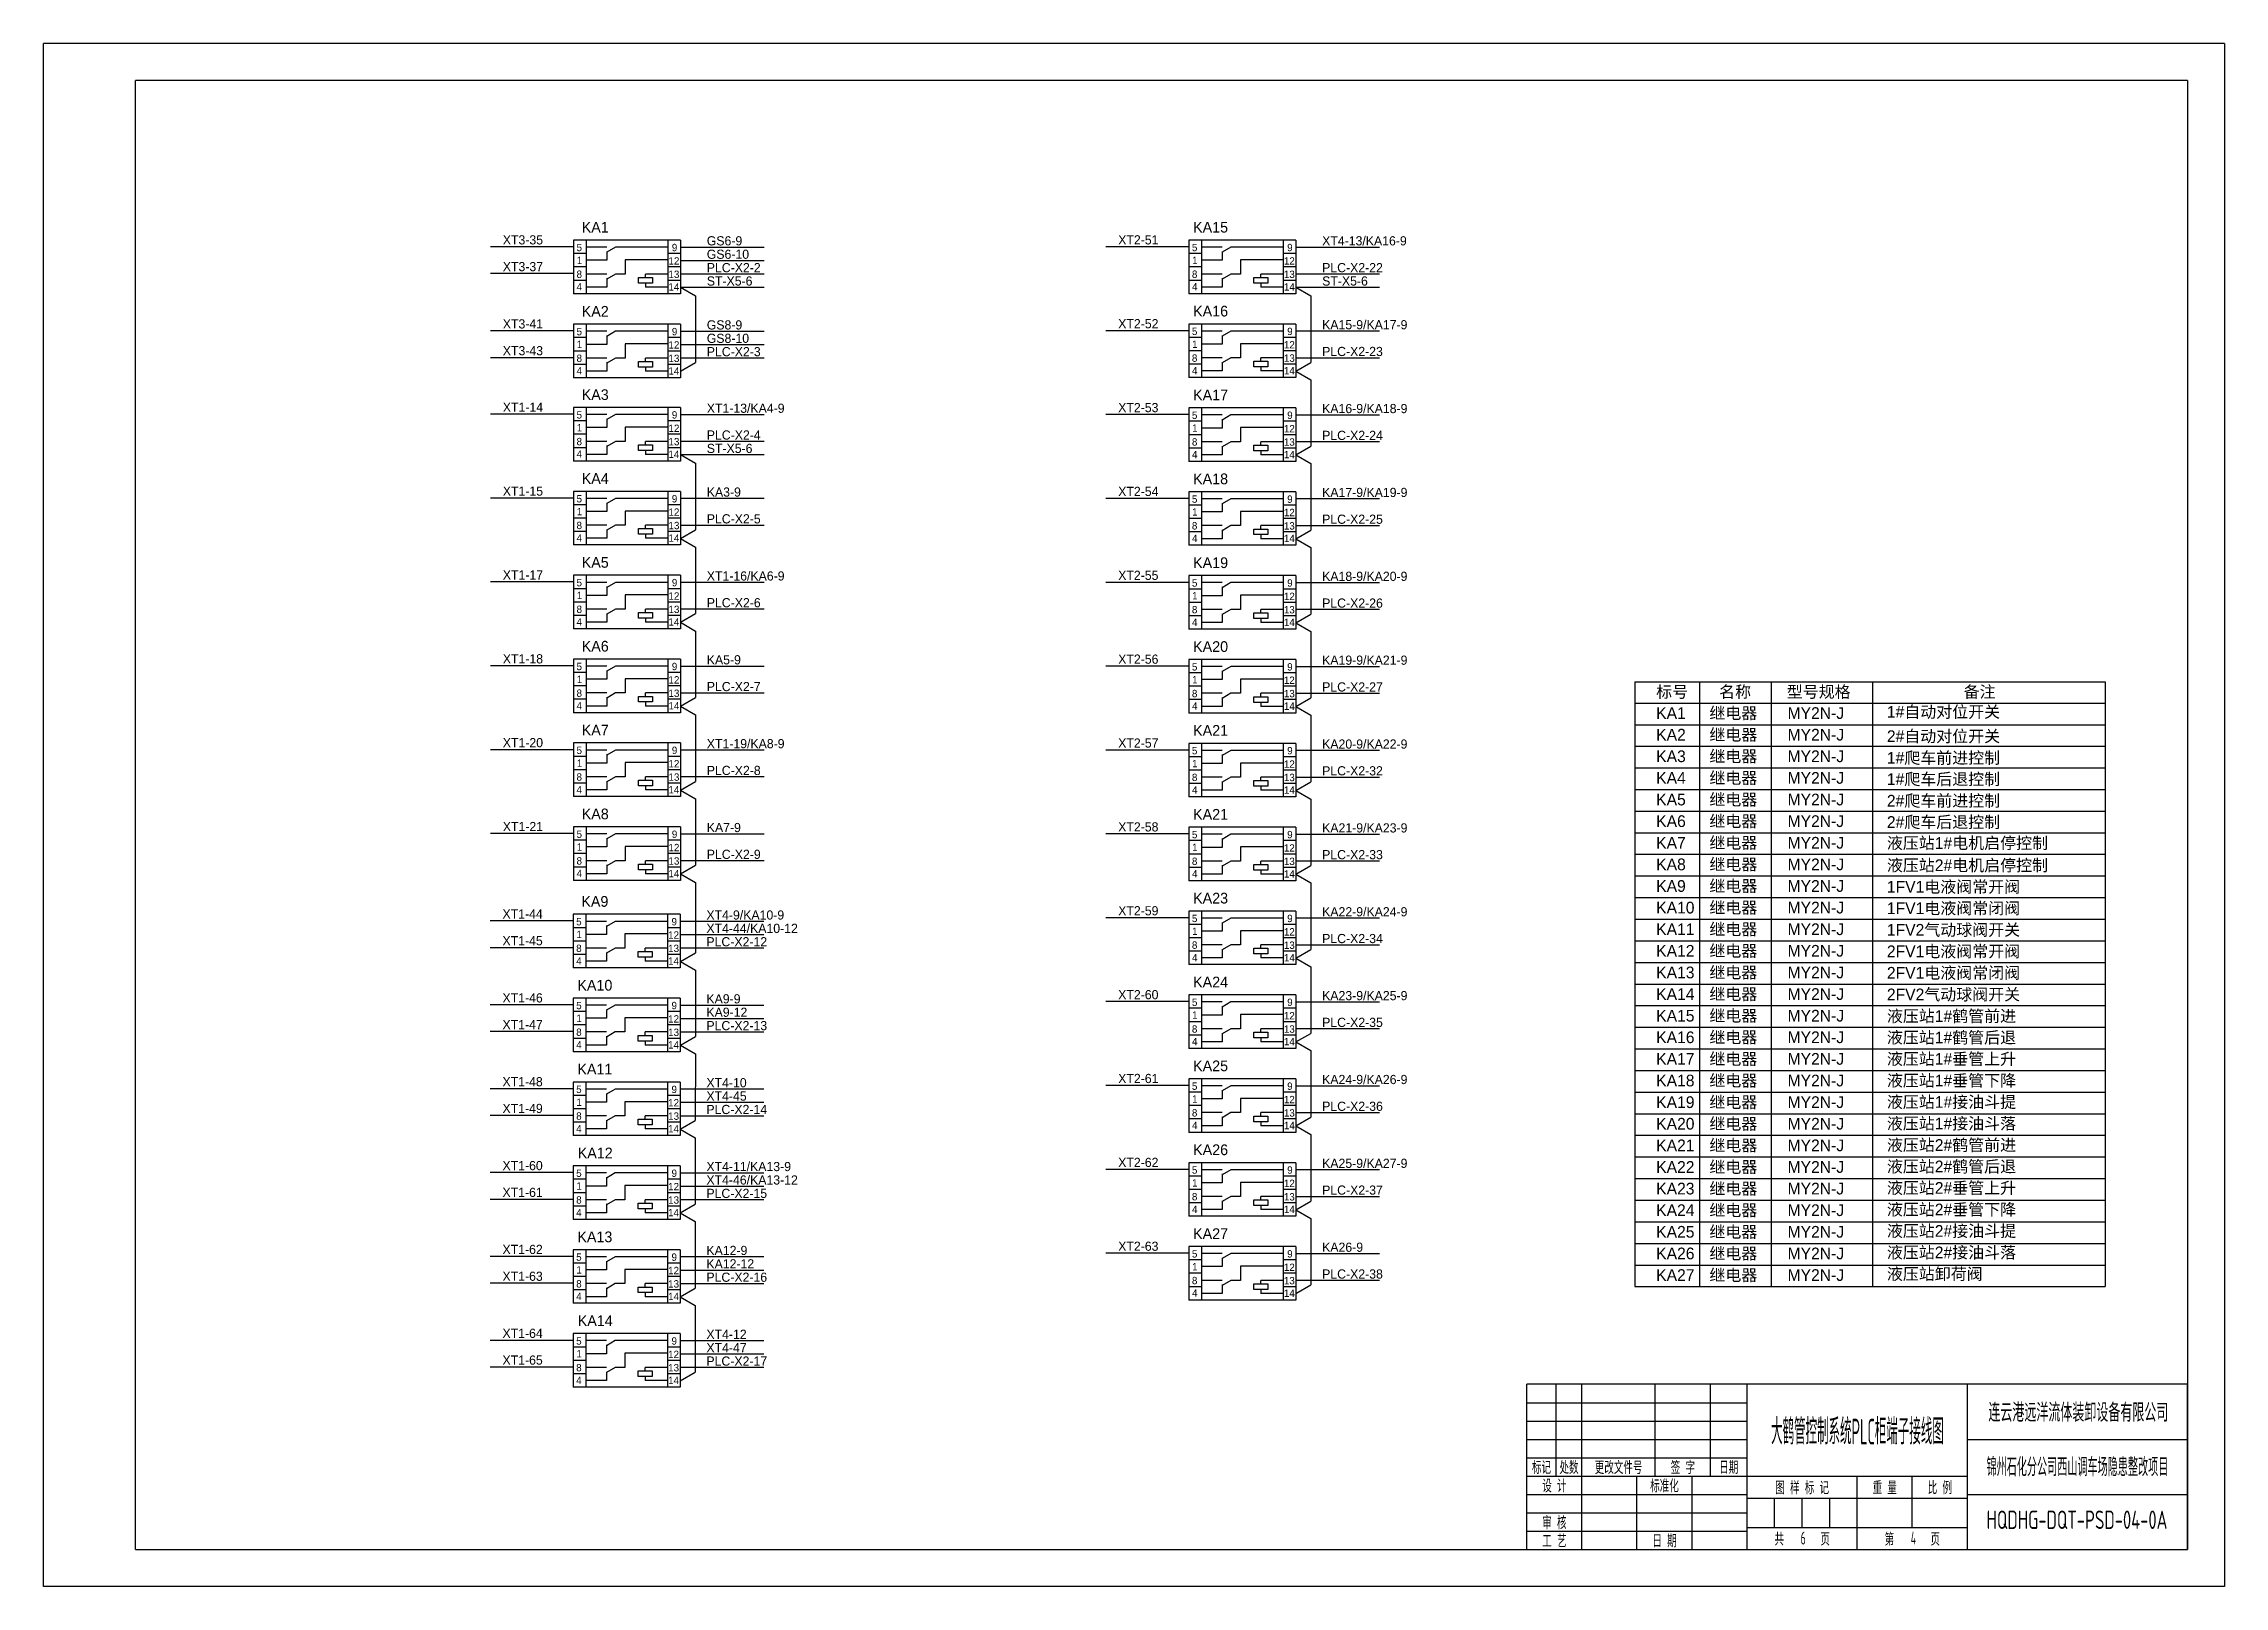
# Model space of a CAD drawing. Header units: millimetres. Extents: x 32626 to 72822, y 60047 to 123188.
# Drawn here: x 38301 to 43053, y 68575 to 71935 of the extents above; entities that cross this region are included whole.
import ezdxf
from ezdxf.enums import TextEntityAlignment as Align

# ---------------------------------------------------------------- set-up
doc = ezdxf.new("R2010")
doc.units = ezdxf.units.MM
doc.header["$LTSCALE"] = 10
for name, color, linetype in [('1轮廓实线层', 7, 'Continuous'), ('2细线层', 4, 'Continuous'), ('6文字层', 3, 'Continuous'), ('图框层', 7, 'Continuous')]:
    doc.layers.add(name, color=color, linetype=linetype)
doc.styles.get("Standard").update_dxf_attribs({"font": 'isocp.shx', "width": 0.707, "bigfont": 'hztxt.shx'})
doc.styles.add('样式 1', font='SIMYOU.TTF', dxfattribs={"width": 0.9, "height": 12})

msp = doc.modelspace()

# ---------------------------------------------------------------- texts
at = {"layer": '1轮廓实线层', "style": '样式 1'}
for s, height, p in [('XT3-35', 20, (39301.2, 71497.4)), ('XT2-51', 20, (40642.2, 71497.4)), ('5', 16, (39461.9, 71482.7)), ('1', 16, (39462.4, 71454.8)), ('9', 16, (39669.5, 71482.7)), ('GS6-9', 20, (39745.7, 71495.3)), ('GS6-10', 20, (39745.7, 71466.1)), ('5', 16, (40802.8, 71482.7)), ('1', 16, (40803.3, 71454.8)), ('9', 16, (41010.4, 71482.7)), ('XT4-13/KA16-9', 20, (41086.6, 71495.3)), ('XT3-37', 20, (39301.2, 71439.1)), ('8', 16, (39461.9, 71424.6)), ('12', 16, (39662.2, 71453.5)), ('13', 16, (39662.2, 71424.4)), ('ST-X5-6', 20, (39745.7, 71407.8)), ('PLC-X2-2', 20, (39745.7, 71436.9)), ('8', 16, (40802.8, 71424.6)), ('12', 16, (41003.2, 71453.5)), ('13', 16, (41003.2, 71424.4)), ('ST-X5-6', 20, (41086.6, 71407.8)), ('PLC-X2-22', 20, (41086.6, 71436.9)), ('4', 16, (39462, 71397.2)), ('14', 16, (39662.2, 71397)), ('4', 16, (40803, 71397.2)), ('14', 16, (41003.2, 71397)), ('XT3-41', 20, (39301.2, 71314.4)), ('GS8-9', 20, (39745.7, 71312.2)), ('XT2-52', 20, (40642.2, 71314.8)), ('KA15-9/KA17-9', 20, (41086.6, 71312.6)), ('5', 16, (39461.9, 71299.6)), ('1', 16, (39462.4, 71271.8)), ('12', 16, (39662.2, 71270.5)), ('9', 16, (39669.5, 71299.6)), ('GS8-10', 20, (39745.7, 71283)), ('5', 16, (40802.8, 71300.1)), ('1', 16, (40803.3, 71272.2)), ('12', 16, (41003.2, 71270.9)), ('9', 16, (41010.4, 71300)), ('XT3-43', 20, (39301.2, 71256)), ('8', 16, (39461.9, 71241.5)), ('13', 16, (39662.2, 71241.3)), ('PLC-X2-3', 20, (39745.7, 71253.9)), ('8', 16, (40802.8, 71241.9)), ('13', 16, (41003.2, 71241.8)), ('PLC-X2-23', 20, (41086.6, 71254.3)), ('4', 16, (39462, 71214.2)), ('14', 16, (39662.2, 71214)), ('4', 16, (40803, 71214.6)), ('14', 16, (41003.2, 71214.4)), ('XT1-14', 20, (39301.2, 71132.9)), ('XT1-13/KA4-9', 20, (39745.7, 71130.7)), ('XT2-53', 20, (40642.2, 71132.1)), ('KA16-9/KA18-9', 20, (41086.6, 71130)), ('5', 16, (39461.9, 71118.2)), ('1', 16, (39462.4, 71090.3)), ('12', 16, (39662.2, 71089)), ('9', 16, (39669.5, 71118.2)), ('PLC-X2-4', 20, (39745.7, 71072.4)), ('5', 16, (40802.8, 71117.4)), ('1', 16, (40803.3, 71089.5)), ('12', 16, (41003.2, 71088.2)), ('9', 16, (41010.4, 71117.4)), ('PLC-X2-24', 20, (41086.6, 71071.6)), ('4', 16, (39462, 71032.7)), ('8', 16, (39461.9, 71060.1)), ('13', 16, (39662.2, 71059.9)), ('14', 16, (39662.2, 71032.5)), ('ST-X5-6', 20, (39745.7, 71043.2)), ('4', 16, (40803, 71031.9)), ('8', 16, (40802.8, 71059.3)), ('13', 16, (41003.2, 71059.1)), ('14', 16, (41003.2, 71031.7)), ('XT1-15', 20, (39301.2, 70950.2)), ('5', 16, (39461.9, 70935.5)), ('9', 16, (39669.5, 70935.5)), ('KA3-9', 20, (39745.7, 70948.1)), ('XT2-54', 20, (40642.2, 70949.5)), ('5', 16, (40802.8, 70934.8)), ('9', 16, (41010.4, 70934.7)), ('KA17-9/KA19-9', 20, (41086.6, 70947.3)), ('1', 16, (39462.4, 70907.6)), ('12', 16, (39662.2, 70906.4)), ('PLC-X2-5', 20, (39745.7, 70889.8)), ('1', 16, (40803.3, 70906.9)), ('12', 16, (41003.2, 70905.6)), ('PLC-X2-25', 20, (41086.6, 70889)), ('4', 16, (39462, 70850)), ('8', 16, (39461.9, 70877.4)), ('13', 16, (39662.2, 70877.2)), ('14', 16, (39662.2, 70849.9)), ('4', 16, (40803, 70849.3)), ('8', 16, (40802.8, 70876.6)), ('13', 16, (41003.2, 70876.5)), ('14', 16, (41003.2, 70849.1)), ('XT1-17', 20, (39301.2, 70767.6)), ('5', 16, (39461.9, 70752.9)), ('9', 16, (39669.5, 70752.9)), ('XT1-16/KA6-9', 20, (39745.7, 70765.4)), ('XT2-55', 20, (40642.2, 70766.8)), ('5', 16, (40802.8, 70752.1)), ('9', 16, (41010.4, 70752.1)), ('KA18-9/KA20-9', 20, (41086.6, 70764.6)), ('8', 16, (39461.9, 70694.8)), ('1', 16, (39462.4, 70725)), ('12', 16, (39662.2, 70723.7)), ('13', 16, (39662.2, 70694.6)), ('PLC-X2-6', 20, (39745.7, 70707.1)), ('8', 16, (40802.8, 70694)), ('1', 16, (40803.3, 70724.2)), ('12', 16, (41003.2, 70722.9)), ('13', 16, (41003.2, 70693.8)), ('PLC-X2-26', 20, (41086.6, 70706.3)), ('4', 16, (39462, 70667.4)), ('14', 16, (39662.2, 70667.2)), ('4', 16, (40803, 70666.6)), ('14', 16, (41003.2, 70666.4)), ('XT1-18', 20, (39301.2, 70584.9)), ('5', 16, (39461.9, 70570.2)), ('9', 16, (39669.5, 70570.2)), ('KA5-9', 20, (39745.7, 70582.8)), ('XT2-56', 20, (40642.2, 70584.2)), ('5', 16, (40802.8, 70569.4)), ('9', 16, (41010.4, 70569.4)), ('KA19-9/KA21-9', 20, (41086.6, 70582)), ('8', 16, (39461.9, 70512.1)), ('1', 16, (39462.4, 70542.3)), ('12', 16, (39662.2, 70541.1)), ('13', 16, (39662.2, 70511.9)), ('PLC-X2-7', 20, (39745.7, 70524.5)), ('8', 16, (40802.8, 70511.3)), ('1', 16, (40803.3, 70541.6)), ('12', 16, (41003.2, 70540.3)), ('13', 16, (41003.2, 70511.2)), ('PLC-X2-27', 20, (41086.6, 70523.7)), ('4', 16, (39462, 70484.7)), ('14', 16, (39662.2, 70484.6)), ('4', 16, (40803, 70484)), ('14', 16, (41003.2, 70483.8)), ('XT1-20', 20, (39301.2, 70402.3)), ('5', 16, (39461.9, 70387.6)), ('9', 16, (39669.5, 70387.6)), ('XT1-19/KA8-9', 20, (39745.7, 70400.1)), ('XT2-57', 20, (40642.2, 70401.5)), ('5', 16, (40802.8, 70386.8)), ('9', 16, (41010.4, 70386.8)), ('KA20-9/KA22-9', 20, (41086.6, 70399.3)), ('8', 16, (39461.9, 70329.5)), ('1', 16, (39462.4, 70359.7)), ('12', 16, (39662.2, 70358.4)), ('13', 16, (39662.2, 70329.3)), ('PLC-X2-8', 20, (39745.7, 70341.8)), ('8', 16, (40802.8, 70328.7)), ('1', 16, (40803.3, 70358.9)), ('12', 16, (41003.2, 70357.6)), ('13', 16, (41003.2, 70328.5)), ('PLC-X2-32', 20, (41086.6, 70341)), ('4', 16, (39462, 70302.1)), ('14', 16, (39662.2, 70301.9)), ('4', 16, (40803, 70301.3)), ('14', 16, (41003.2, 70301.1)), ('XT1-21', 20, (39301.2, 70219.6)), ('KA7-9', 20, (39745.7, 70217.5)), ('XT2-58', 20, (40642.2, 70218.9)), ('KA21-9/KA23-9', 20, (41086.6, 70216.7)), ('5', 16, (39461.9, 70204.9)), ('1', 16, (39462.4, 70177)), ('12', 16, (39662.2, 70175.8)), ('9', 16, (39669.5, 70204.9)), ('5', 16, (40802.8, 70204.1)), ('1', 16, (40803.3, 70176.3)), ('12', 16, (41003.2, 70175)), ('9', 16, (41010.4, 70204.1)), ('8', 16, (39461.9, 70146.8)), ('13', 16, (39662.2, 70146.6)), ('PLC-X2-9', 20, (39745.7, 70159.1)), ('8', 16, (40802.8, 70146)), ('13', 16, (41003.2, 70145.8)), ('PLC-X2-33', 20, (41086.6, 70158.4)), ('4', 16, (39462, 70119.4)), ('14', 16, (39662.2, 70119.3)), ('4', 16, (40803, 70118.7)), ('14', 16, (41003.2, 70118.5)), ('XT1-44', 20, (39300.5, 70029.2)), ('XT4-9/KA10-9', 20, (39744.9, 70027)), ('XT2-59', 20, (40642.2, 70036.2)), ('KA22-9/KA24-9', 20, (41086.6, 70034)), ('5', 16, (39461.1, 70014.5)), ('1', 16, (39461.6, 69986.6)), ('12', 16, (39661.5, 69985.3)), ('9', 16, (39668.8, 70014.4)), ('XT4-44/KA10-12', 20, (39744.9, 69997.9)), ('5', 16, (40802.8, 70021.5)), ('1', 16, (40803.3, 69993.6)), ('12', 16, (41003.2, 69992.3)), ('9', 16, (41010.4, 70021.5)), ('XT1-45', 20, (39300.5, 69970.9)), ('8', 16, (39461.1, 69956.4)), ('13', 16, (39661.5, 69956.2)), ('PLC-X2-12', 20, (39744.9, 69968.7)), ('4', 16, (40803, 69936)), ('8', 16, (40802.8, 69963.4)), ('13', 16, (41003.2, 69963.2)), ('14', 16, (41003.2, 69935.8)), ('PLC-X2-34', 20, (41086.6, 69975.7)), ('4', 16, (39461.3, 69929)), ('14', 16, (39661.5, 69928.8)), ('XT1-46', 20, (39300.5, 69846.5)), ('KA9-9', 20, (39744.9, 69844.4)), ('XT2-60', 20, (40642.2, 69853.5)), ('5', 16, (40802.8, 69838.8)), ('9', 16, (41010.4, 69838.8)), ('KA23-9/KA25-9', 20, (41086.6, 69851.4)), ('XT1-47', 20, (39300.5, 69788.2)), ('5', 16, (39461.1, 69831.8)), ('1', 16, (39461.6, 69803.9)), ('12', 16, (39661.5, 69802.7)), ('9', 16, (39668.8, 69831.8)), ('KA9-12', 20, (39744.9, 69815.2)), ('1', 16, (40803.3, 69811)), ('12', 16, (41003.2, 69809.7)), ('PLC-X2-35', 20, (41086.6, 69793.1)), ('4', 16, (39461.3, 69746.3)), ('8', 16, (39461.1, 69773.7)), ('13', 16, (39661.5, 69773.5)), ('14', 16, (39661.5, 69746.2)), ('PLC-X2-13', 20, (39744.9, 69786)), ('4', 16, (40803, 69753.4)), ('8', 16, (40802.8, 69780.7)), ('13', 16, (41003.2, 69780.5)), ('14', 16, (41003.2, 69753.2)), ('XT1-48', 20, (39300.5, 69663.9)), ('5', 16, (39461.1, 69649.2)), ('9', 16, (39668.8, 69649.1)), ('XT4-10', 20, (39744.9, 69661.7)), ('XT2-61', 20, (40642.2, 69670.9)), ('5', 16, (40802.8, 69656.2)), ('9', 16, (41010.4, 69656.2)), ('KA24-9/KA26-9', 20, (41086.6, 69668.7)), ('XT1-49', 20, (39300.5, 69605.6)), ('1', 16, (39461.6, 69621.3)), ('12', 16, (39661.5, 69620)), ('XT4-45', 20, (39744.9, 69632.6)), ('PLC-X2-14', 20, (39744.9, 69603.4)), ('1', 16, (40803.3, 69628.3)), ('12', 16, (41003.2, 69627)), ('PLC-X2-36', 20, (41086.6, 69610.4)), ('4', 16, (39461.3, 69563.7)), ('8', 16, (39461.1, 69591.1)), ('13', 16, (39661.5, 69590.9)), ('14', 16, (39661.5, 69563.5)), ('4', 16, (40803, 69570.7)), ('8', 16, (40802.8, 69598.1)), ('13', 16, (41003.2, 69597.9)), ('14', 16, (41003.2, 69570.5)), ('XT1-60', 20, (39300.5, 69481.2)), ('5', 16, (39461.1, 69466.5)), ('9', 16, (39668.8, 69466.5)), ('XT4-11/KA13-9', 20, (39744.9, 69479.1)), ('XT2-62', 20, (40642.2, 69488.2)), ('5', 16, (40802.8, 69473.5)), ('9', 16, (41010.4, 69473.5)), ('KA25-9/KA27-9', 20, (41086.6, 69486.1)), ('XT1-61', 20, (39300.5, 69422.9)), ('1', 16, (39461.6, 69438.6)), ('12', 16, (39661.5, 69437.4)), ('XT4-46/KA13-12', 20, (39744.9, 69449.9)), ('PLC-X2-15', 20, (39744.9, 69420.7)), ('8', 16, (40802.8, 69415.4)), ('1', 16, (40803.3, 69445.6)), ('12', 16, (41003.2, 69444.4)), ('13', 16, (41003.2, 69415.2)), ('PLC-X2-37', 20, (41086.6, 69427.8)), ('4', 16, (39461.3, 69381)), ('8', 16, (39461.1, 69408.4)), ('13', 16, (39661.5, 69408.2)), ('14', 16, (39661.5, 69380.8)), ('4', 16, (40803, 69388)), ('14', 16, (41003.2, 69387.9)), ('XT1-62', 20, (39300.5, 69298.6)), ('5', 16, (39461.1, 69283.9)), ('9', 16, (39668.8, 69283.8)), ('KA12-9', 20, (39744.9, 69296.4)), ('KA12-12', 20, (39744.9, 69267.2)), ('XT2-63', 20, (40642.2, 69305.6)), ('5', 16, (40802.8, 69290.9)), ('9', 16, (41010.4, 69290.9)), ('KA26-9', 20, (41086.6, 69303.4)), ('XT1-63', 20, (39300.5, 69240.2)), ('8', 16, (39461.1, 69225.7)), ('1', 16, (39461.6, 69256)), ('12', 16, (39661.5, 69254.7)), ('13', 16, (39661.5, 69225.6)), ('PLC-X2-16', 20, (39744.9, 69238.1)), ('8', 16, (40802.8, 69232.8)), ('1', 16, (40803.3, 69263)), ('12', 16, (41003.2, 69261.7)), ('13', 16, (41003.2, 69232.6)), ('PLC-X2-38', 20, (41086.6, 69245.1)), ('4', 16, (39461.3, 69198.4)), ('14', 16, (39661.5, 69198.2)), ('4', 16, (40803, 69205.4)), ('14', 16, (41003.2, 69205.2)), ('XT1-64', 20, (39300.5, 69115.9)), ('5', 16, (39461.1, 69101.2)), ('9', 16, (39668.8, 69101.2)), ('XT4-12', 20, (39744.9, 69113.8)), ('XT4-47', 20, (39744.9, 69084.6)), ('XT1-65', 20, (39300.5, 69057.6)), ('8', 16, (39461.1, 69043.1)), ('1', 16, (39461.6, 69073.3)), ('12', 16, (39661.5, 69072)), ('13', 16, (39661.5, 69042.9)), ('PLC-X2-17', 20, (39744.9, 69055.4)), ('4', 16, (39461.3, 69015.7)), ('14', 16, (39661.5, 69015.5))]:
    msp.add_text(s, height=height, dxfattribs=at).set_placement(p)
for s, p in [('KA1', (39502.6, 71523.2)), ('KA15', (40843.5, 71523.2)), ('KA2', (39502.6, 71340.1)), ('KA16', (40843.5, 71340.5)), ('KA3', (39502.6, 71158.6)), ('KA17', (40843.5, 71157.9)), ('KA4', (39502.6, 70976)), ('KA18', (40843.5, 70975.2)), ('KA5', (39502.6, 70793.3)), ('KA19', (40843.5, 70792.6)), ('KA6', (39502.6, 70610.7)), ('KA20', (40843.5, 70609.9)), ('KA7', (39502.6, 70428)), ('KA21', (40843.5, 70427.3)), ('KA8', (39502.6, 70245.4)), ('KA21', (40843.5, 70244.6)), ('KA9', (39501.8, 70054.9)), ('KA23', (40843.5, 70062)), ('KA24', (40843.5, 69879.3)), ('KA10', (39501.8, 69872.3)), ('KA11', (39501.8, 69689.6)), ('KA25', (40843.5, 69696.7)), ('KA12', (39502.6, 69507)), ('KA26', (40843.5, 69514)), ('KA13', (39501.8, 69324.3)), ('KA27', (40843.5, 69331.3)), ('KA14', (39502.6, 69141.7))]:
    msp.add_text(s, height=23.33, dxfattribs=at).set_placement(p, align=Align.CENTER)
at = {"layer": '6文字层', "style": '样式 1'}
for s, height, p in [('标号', 25.51, (41814.5, 70510.4)), ('名称', 25.51, (41951.6, 70510.4)), ('型号规格', 25.51, (42099, 70510.4)), ('备注', 25.51, (42484.4, 70510.4)), ('KA1', 25.51, (41814.5, 70464)), ('继电器', 25.51, (41930.4, 70464)), ('MY2N-J', 25.51, (42100.8, 70464)), ('1#自动对位开关', 25.51, (42317.2, 70466.7)), ('KA2', 25.51, (41814.5, 70416.9)), ('继电器', 25.51, (41930.4, 70416.9)), ('MY2N-J', 25.51, (42100.8, 70416.9)), ('2#自动对位开关', 25.51, (42317.2, 70413.6)), ('KA3', 25.51, (41814.5, 70369.9)), ('继电器', 25.51, (41930.4, 70369.9)), ('MY2N-J', 25.51, (42100.8, 70369.9)), ('1#爬车前进控制', 25.51, (42317.2, 70366.5)), ('KA4', 25.51, (41814.5, 70322.8)), ('继电器', 25.51, (41930.4, 70322.8)), ('MY2N-J', 25.51, (42100.8, 70322.8)), ('1#爬车后退控制', 25.51, (42317.2, 70320.2)), ('KA5', 25.51, (41814.5, 70275.7)), ('继电器', 25.51, (41930.4, 70275.7)), ('MY2N-J', 25.51, (42100.8, 70275.7)), ('2#爬车前进控制', 25.51, (42317.2, 70273.1)), ('KA6', 25.51, (41814.5, 70228.6)), ('继电器', 25.51, (41930.4, 70228.6)), ('MY2N-J', 25.51, (42100.8, 70228.6)), ('2#爬车后退控制', 25.51, (42317.2, 70226.7)), ('KA7', 25.51, (41814.5, 70181.5)), ('继电器', 25.51, (41930.4, 70181.5)), ('MY2N-J', 25.51, (42100.8, 70181.5)), ('液压站1#电机启停控制', 25.515, (42317.2, 70181)), ('KA8', 25.51, (41814.5, 70134.5)), ('继电器', 25.51, (41930.4, 70134.5)), ('MY2N-J', 25.51, (42100.8, 70134.5)), ('液压站2#电机启停控制', 25.515, (42317.2, 70132.5)), ('KA9', 25.51, (41814.5, 70087.4)), ('继电器', 25.51, (41930.4, 70087.4)), ('MY2N-J', 25.51, (42100.8, 70087.4)), ('1FV1电液阀常开阀', 25.51, (42317.2, 70085.7)), ('KA10', 25.51, (41814.5, 70040.3)), ('继电器', 25.51, (41930.4, 70040.3)), ('MY2N-J', 25.51, (42100.8, 70040.3)), ('1FV1电液阀常闭阀', 25.51, (42317.2, 70038.9)), ('KA11', 25.51, (41814.5, 69993.2)), ('继电器', 25.51, (41930.4, 69993.2)), ('MY2N-J', 25.51, (42100.8, 69993.2)), ('1FV2气动球阀开关', 25.51, (42317.2, 69991.9)), ('KA12', 25.51, (41814.5, 69946.2)), ('继电器', 25.51, (41930.4, 69946.2)), ('MY2N-J', 25.51, (42100.8, 69946.2)), ('2FV1电液阀常开阀', 25.51, (42317.2, 69945.1)), ('KA13', 25.51, (41814.5, 69899.1)), ('继电器', 25.51, (41930.4, 69899.1)), ('MY2N-J', 25.51, (42100.8, 69899.1)), ('2FV1电液阀常闭阀', 25.51, (42317.2, 69898.3)), ('KA14', 25.51, (41814.5, 69852)), ('继电器', 25.51, (41930.4, 69852)), ('MY2N-J', 25.51, (42100.8, 69852)), ('2FV2气动球阀开关', 25.51, (42317.2, 69851.2)), ('KA15', 25.51, (41814.5, 69804.9)), ('继电器', 25.51, (41930.4, 69804.9)), ('MY2N-J', 25.51, (42100.8, 69804.9)), ('液压站1#鹤管前进', 25.51, (42317.2, 69804.1)), ('KA16', 25.51, (41814.5, 69757.9)), ('继电器', 25.51, (41930.4, 69757.9)), ('MY2N-J', 25.51, (42100.8, 69757.9)), ('液压站1#鹤管后退', 25.51, (42317.2, 69757.4)), ('KA17', 25.51, (41814.5, 69710.8)), ('继电器', 25.51, (41930.4, 69710.8)), ('MY2N-J', 25.51, (42100.8, 69710.8)), ('液压站1#垂管上升', 25.51, (42317.2, 69710.8)), ('KA18', 25.51, (41814.5, 69663.7)), ('继电器', 25.51, (41930.4, 69663.7)), ('MY2N-J', 25.51, (42100.8, 69663.7)), ('液压站1#垂管下降', 25.51, (42317.2, 69663.7)), ('KA19', 25.51, (41814.5, 69616.6)), ('继电器', 25.51, (41930.4, 69616.6)), ('MY2N-J', 25.51, (42100.8, 69616.6)), ('液压站1#接油斗提', 25.51, (42317.2, 69617)), ('KA20', 25.51, (41814.5, 69569.6)), ('继电器', 25.51, (41930.4, 69569.6)), ('MY2N-J', 25.51, (42100.8, 69569.6)), ('液压站1#接油斗落', 25.51, (42317.2, 69570.2)), ('KA21', 25.51, (41814.5, 69522.5)), ('继电器', 25.51, (41930.4, 69522.5)), ('MY2N-J', 25.51, (42100.8, 69522.5)), ('液压站2#鹤管前进', 25.51, (42317.2, 69523.2)), ('KA22', 25.51, (41814.5, 69475.4)), ('继电器', 25.51, (41930.4, 69475.4)), ('MY2N-J', 25.51, (42100.8, 69475.4)), ('液压站2#鹤管后退', 25.51, (42317.2, 69476.5)), ('KA23', 25.51, (41814.5, 69428.3)), ('继电器', 25.51, (41930.4, 69428.3)), ('MY2N-J', 25.51, (42100.8, 69428.3)), ('液压站2#垂管上升', 25.51, (42317.2, 69429.8)), ('KA24', 25.51, (41814.5, 69381.3)), ('继电器', 25.51, (41930.4, 69381.3)), ('MY2N-J', 25.51, (42100.8, 69381.3)), ('液压站2#垂管下降', 25.51, (42317.2, 69382.8)), ('KA25', 25.51, (41814.5, 69334.2)), ('继电器', 25.51, (41930.4, 69334.2)), ('MY2N-J', 25.51, (42100.8, 69334.2)), ('液压站2#接油斗提', 25.51, (42317.2, 69336.1)), ('KA26', 25.51, (41814.5, 69287.1)), ('继电器', 25.51, (41930.4, 69287.1)), ('MY2N-J', 25.51, (42100.8, 69287.1)), ('液压站2#接油斗落', 25.51, (42317.2, 69289.3)), ('KA27', 25.51, (41814.5, 69240)), ('继电器', 25.51, (41930.4, 69240)), ('MY2N-J', 25.51, (42100.8, 69240)), ('液压站卸荷阀', 25.51, (42317.2, 69242.5))]:
    msp.add_text(s, height=height, dxfattribs=at).set_placement(p)
at = {"layer": '6文字层', "width": 0.707}
for s, p in [('标记', (41564.6, 68834.8)), (' 设 计 ', (41592.6, 68794.8)), ('处数', (41624.6, 68834.8)), (' 更改文件号 ', (41732.6, 68834.8)), (' 标准化 ', (41832.6, 68794.8)), (' 签 字 ', (41872.6, 68834.8)), (' 日期 ', (41972.6, 68834.8)), (' 图 样 标 记 ', (42132.6, 68790.8)), (' 重 量 ', (42312.6, 68790.8)), (' 比 例 ', (42432.6, 68790.8)), (' 审 核 ', (41592.6, 68714.8)), (' 工 艺 ', (41592.6, 68674.8)), (' 日 期 ', (41832.6, 68674.8)), ('共       页', (42132.6, 68678.8)), ('第       页', (42372.6, 68678.8))]:
    msp.add_text(s, height=28, dxfattribs=at).set_placement(p, align=Align.MIDDLE)
at = {"layer": '6文字层', "flags": 8}
for tag, height, width, p, p2 in [('连云港远洋流体装卸设备有限公司', 40, 0.662669, (42538.3, 68933.3), (42930.5, 68933.3)), ('大鹤管控制系统PLC柜端子接线图', 56, 0.446978, (42064.9, 68883.8), (42441.2, 68883.8)), ('锦州石化分公司西山调车场隐患整改项目', 40, 0.557752, (42534.3, 68814.6), (42930.5, 68814.6)), ('HQDHG-DQT-PSD-04-0A', 40, 0.66806, (42534.3, 68699.8), (42928.5, 68699.8)), ('6', 28, 0.674953, (42129.2, 68665.9), (42140.5, 68665.9)), ('4', 28, 0.622624, (42369.2, 68665.9), (42380.5, 68665.9))]:
    msp.add_attdef(tag, text='', height=height, dxfattribs=dict(at, width=width)).set_placement(p, p2, align=Align.FIT)

# ---------------------------------------------------------------- linework, layer by layer
at = {"layer": '1轮廓实线层'}
for p, q in [((39455, 71492.1), (39274.5, 71492.1)), ((39688.2, 71506.7), (39455, 71506.7)), ((39455, 71506.7), (39455, 71390.1)), ((39482.5, 71477.5), (39455, 71477.5)), ((39482.5, 71506.7), (39482.5, 71390.1)), ((39527.7, 71491.4), (39482.5, 71491.4)), ((39546.9, 71491.4), (39527.7, 71480.3)), ((39527.7, 71482.1), (39527.7, 71462.9)), ((39660.7, 71491.4), (39546.9, 71491.4)), ((39660.7, 71506.7), (39660.7, 71390.1)), ((39688.2, 71477.5), (39660.7, 71477.5)), ((39688.2, 71506.7), (39688.2, 71390.1)), ((39688.2, 71491.7), (39870.8, 71491.7)), ((40795.9, 71492.1), (40615.4, 71492.1)), ((40795.9, 71506.7), (40795.9, 71390.1)), ((41029.2, 71506.7), (40795.9, 71506.7)), ((40823.5, 71477.5), (40795.9, 71477.5)), ((40823.5, 71506.7), (40823.5, 71390.1)), ((40868.7, 71491.4), (40823.5, 71491.4)), ((40887.8, 71491.4), (40868.7, 71480.3)), ((40868.7, 71482.1), (40868.7, 71462.9)), ((41001.6, 71491.4), (40887.8, 71491.4)), ((41001.6, 71506.7), (41001.6, 71390.1)), ((41029.2, 71477.5), (41001.6, 71477.5)), ((41029.2, 71506.7), (41029.2, 71390.1)), ((41029.2, 71491.7), (41211.7, 71491.7)), ((39455, 71433.8), (39274.5, 71433.8)), ((39482.5, 71448.4), (39455, 71448.4)), ((39527.7, 71462.9), (39482.5, 71462.9)), ((39527.7, 71433), (39482.5, 71433)), ((39546.9, 71433), (39527.7, 71422)), ((39527.7, 71423.7), (39527.7, 71404.6)), ((39567.7, 71433), (39546.9, 71433)), ((39661, 71463.9), (39567.7, 71463.9)), ((39567.7, 71463.9), (39567.7, 71433)), ((39660.7, 71433), (39612.2, 71433)), ((39612.2, 71425.6), (39612.2, 71433)), ((39688.2, 71448.4), (39660.7, 71448.4)), ((39688.2, 71462.6), (39870.8, 71462.6)), ((39688.2, 71433.4), (39870.8, 71433.4)), ((40823.5, 71448.4), (40795.9, 71448.4)), ((40868.7, 71462.9), (40823.5, 71462.9)), ((40868.7, 71433), (40823.5, 71433)), ((40887.8, 71433), (40868.7, 71422)), ((40868.7, 71423.7), (40868.7, 71404.6)), ((40908.6, 71433), (40887.8, 71433)), ((41001.9, 71463.9), (40908.6, 71463.9)), ((40908.6, 71463.9), (40908.6, 71433)), ((41001.6, 71433), (40953.2, 71433)), ((40953.2, 71425.6), (40953.2, 71433)), ((41029.2, 71448.4), (41001.6, 71448.4)), ((41029.2, 71433.4), (41211.7, 71433.4)), ((39482.5, 71419.2), (39455, 71419.2)), ((39688.2, 71390.1), (39455, 71390.1)), ((39527.7, 71404.6), (39482.5, 71404.6)), ((39612.2, 71413.4), (39612.2, 71404.6)), ((39660.7, 71404.6), (39612.2, 71404.6)), ((39688.2, 71419.2), (39660.7, 71419.2)), ((39688.2, 71404.2), (39870.8, 71404.2)), ((39688.2, 71404.2), (39720.9, 71385.3)), ((39720.9, 71385.3), (39720.9, 71240)), ((40823.5, 71419.2), (40795.9, 71419.2)), ((41029.2, 71390.1), (40795.9, 71390.1)), ((40868.7, 71404.6), (40823.5, 71404.6)), ((40953.2, 71413.4), (40953.2, 71404.6)), ((41001.6, 71404.6), (40953.2, 71404.6)), ((41029.2, 71419.2), (41001.6, 71419.2)), ((41029.2, 71404.2), (41211.7, 71404.2)), ((41029.2, 71404.2), (41061.9, 71385.3)), ((41061.9, 71385.3), (41061.9, 71240.5)), ((39455, 71309.1), (39274.5, 71309.1)), ((39455, 71323.6), (39455, 71207)), ((39688.2, 71323.6), (39455, 71323.6)), ((39482.5, 71294.5), (39455, 71294.5)), ((39482.5, 71323.6), (39482.5, 71207)), ((39527.7, 71308.3), (39482.5, 71308.3)), ((39546.9, 71308.3), (39527.7, 71297.2)), ((39527.7, 71299), (39527.7, 71279.8)), ((39660.7, 71308.3), (39546.9, 71308.3)), ((39661, 71280.9), (39567.7, 71280.9)), ((39567.7, 71280.9), (39567.7, 71250)), ((39660.7, 71323.6), (39660.7, 71207)), ((39688.2, 71294.5), (39660.7, 71294.5)), ((39688.2, 71323.6), (39688.2, 71207)), ((39688.2, 71308.6), (39870.8, 71308.6)), ((40795.9, 71309.5), (40615.4, 71309.5)), ((40795.9, 71324.1), (40795.9, 71207.4)), ((41029.2, 71324.1), (40795.9, 71324.1)), ((40823.5, 71294.9), (40795.9, 71294.9)), ((40823.5, 71324.1), (40823.5, 71207.4)), ((40868.7, 71308.7), (40823.5, 71308.7)), ((40868.7, 71280.2), (40823.5, 71280.2)), ((40887.8, 71308.7), (40868.7, 71297.7)), ((40868.7, 71299.4), (40868.7, 71280.2)), ((41001.6, 71308.7), (40887.8, 71308.7)), ((41001.9, 71281.3), (40908.6, 71281.3)), ((40908.6, 71281.3), (40908.6, 71250.4)), ((41001.6, 71324.1), (41001.6, 71207.4)), ((41029.2, 71294.9), (41001.6, 71294.9)), ((41029.2, 71324.1), (41029.2, 71207.4)), ((41029.2, 71309.1), (41211.7, 71309.1)), ((39455, 71250.7), (39274.5, 71250.7)), ((39482.5, 71265.3), (39455, 71265.3)), ((39482.5, 71236.2), (39455, 71236.2)), ((39527.7, 71279.8), (39482.5, 71279.8)), ((39527.7, 71250), (39482.5, 71250)), ((39546.9, 71250), (39527.7, 71238.9)), ((39527.7, 71240.7), (39527.7, 71221.5)), ((39567.7, 71250), (39546.9, 71250)), ((39660.7, 71250), (39612.2, 71250)), ((39612.2, 71242.5), (39612.2, 71250)), ((39688.2, 71265.3), (39660.7, 71265.3)), ((39688.2, 71236.2), (39660.7, 71236.2)), ((39688.2, 71279.5), (39870.8, 71279.5)), ((39688.2, 71250.3), (39870.8, 71250.3)), ((39688.2, 71221.2), (39720.9, 71240)), ((40823.5, 71265.7), (40795.9, 71265.7)), ((40823.5, 71236.6), (40795.9, 71236.6)), ((40868.7, 71250.4), (40823.5, 71250.4)), ((40887.8, 71250.4), (40868.7, 71239.3)), ((40868.7, 71241.1), (40868.7, 71221.9)), ((40908.6, 71250.4), (40887.8, 71250.4)), ((41001.6, 71250.4), (40953.2, 71250.4)), ((40953.2, 71242.9), (40953.2, 71250.4)), ((41029.2, 71265.7), (41001.6, 71265.7)), ((41029.2, 71236.6), (41001.6, 71236.6)), ((41029.2, 71250.7), (41211.7, 71250.7)), ((41029.2, 71221.6), (41061.9, 71240.5)), ((39688.2, 71207), (39455, 71207)), ((39527.7, 71221.5), (39482.5, 71221.5)), ((39612.2, 71230.3), (39612.2, 71221.5)), ((39660.7, 71221.5), (39612.2, 71221.5)), ((41029.2, 71207.4), (40795.9, 71207.4)), ((40868.7, 71221.9), (40823.5, 71221.9)), ((40953.2, 71230.7), (40953.2, 71221.9)), ((41001.6, 71221.9), (40953.2, 71221.9)), ((41029.2, 71221.6), (41061.9, 71202.7)), ((41061.9, 71202.7), (41061.9, 71057.8)), ((39455, 71142.2), (39455, 71025.5)), ((39688.2, 71142.2), (39455, 71142.2)), ((39482.5, 71142.2), (39482.5, 71025.5)), ((39660.7, 71142.2), (39660.7, 71025.5)), ((39688.2, 71142.2), (39688.2, 71025.5)), ((40795.9, 71141.4), (40795.9, 71024.8)), ((41029.2, 71141.4), (40795.9, 71141.4)), ((40823.5, 71141.4), (40823.5, 71024.8)), ((41001.6, 71141.4), (41001.6, 71024.8)), ((41029.2, 71141.4), (41029.2, 71024.8)), ((39455, 71127.6), (39274.5, 71127.6)), ((39482.5, 71113), (39455, 71113)), ((39527.7, 71126.8), (39482.5, 71126.8)), ((39527.7, 71098.4), (39482.5, 71098.4)), ((39546.9, 71126.8), (39527.7, 71115.8)), ((39527.7, 71117.5), (39527.7, 71098.4)), ((39660.7, 71126.8), (39546.9, 71126.8)), ((39661, 71099.4), (39567.7, 71099.4)), ((39567.7, 71099.4), (39567.7, 71068.5)), ((39688.2, 71113), (39660.7, 71113)), ((39688.2, 71127.2), (39870.8, 71127.2)), ((40795.9, 71126.8), (40615.4, 71126.8)), ((40823.5, 71112.2), (40795.9, 71112.2)), ((40868.7, 71126.1), (40823.5, 71126.1)), ((40868.7, 71097.6), (40823.5, 71097.6)), ((40887.8, 71126.1), (40868.7, 71115)), ((40868.7, 71116.8), (40868.7, 71097.6)), ((41001.6, 71126.1), (40887.8, 71126.1)), ((41001.9, 71098.6), (40908.6, 71098.6)), ((40908.6, 71098.6), (40908.6, 71067.7)), ((41029.2, 71112.2), (41001.6, 71112.2)), ((41029.2, 71126.4), (41211.7, 71126.4)), ((39482.5, 71083.9), (39455, 71083.9)), ((39482.5, 71054.7), (39455, 71054.7)), ((39527.7, 71068.5), (39482.5, 71068.5)), ((39546.9, 71068.5), (39527.7, 71057.5)), ((39527.7, 71059.2), (39527.7, 71040)), ((39567.7, 71068.5), (39546.9, 71068.5)), ((39660.7, 71068.5), (39612.2, 71068.5)), ((39612.2, 71061.1), (39612.2, 71068.5)), ((39612.2, 71048.8), (39612.2, 71040)), ((39688.2, 71083.9), (39660.7, 71083.9)), ((39688.2, 71054.7), (39660.7, 71054.7)), ((39688.2, 71068.9), (39870.8, 71068.9)), ((40823.5, 71083.1), (40795.9, 71083.1)), ((40823.5, 71053.9), (40795.9, 71053.9)), ((40868.7, 71067.7), (40823.5, 71067.7)), ((40887.8, 71067.7), (40868.7, 71056.7)), ((40868.7, 71058.4), (40868.7, 71039.3)), ((40908.6, 71067.7), (40887.8, 71067.7)), ((41001.6, 71067.7), (40953.2, 71067.7)), ((40953.2, 71060.3), (40953.2, 71067.7)), ((40953.2, 71048), (40953.2, 71039.3)), ((41029.2, 71083.1), (41001.6, 71083.1)), ((41029.2, 71053.9), (41001.6, 71053.9)), ((41029.2, 71068.1), (41211.7, 71068.1)), ((41029.2, 71038.9), (41061.9, 71057.8)), ((39688.2, 71025.5), (39455, 71025.5)), ((39527.7, 71040), (39482.5, 71040)), ((39660.7, 71040), (39612.2, 71040)), ((39688.2, 71039.7), (39720.9, 71020.8)), ((39688.2, 71039.7), (39870.8, 71039.7)), ((39720.9, 71020.8), (39720.9, 70875.9)), ((41029.2, 71024.8), (40795.9, 71024.8)), ((40868.7, 71039.3), (40823.5, 71039.3)), ((41001.6, 71039.3), (40953.2, 71039.3)), ((41029.2, 71038.9), (41061.9, 71020)), ((41061.9, 71020), (41061.9, 70875.2)), ((39455, 70959.5), (39455, 70842.9)), ((39688.2, 70959.5), (39455, 70959.5)), ((39482.5, 70959.5), (39482.5, 70842.9)), ((39660.7, 70959.5), (39660.7, 70842.9)), ((39688.2, 70959.5), (39688.2, 70842.9)), ((40795.9, 70958.7), (40795.9, 70842.1)), ((41029.2, 70958.7), (40795.9, 70958.7)), ((40823.5, 70958.7), (40823.5, 70842.1)), ((41001.6, 70958.7), (41001.6, 70842.1)), ((41029.2, 70958.7), (41029.2, 70842.1)), ((39455, 70944.9), (39274.5, 70944.9)), ((39482.5, 70930.4), (39455, 70930.4)), ((39482.5, 70901.2), (39455, 70901.2)), ((39527.7, 70944.2), (39482.5, 70944.2)), ((39527.7, 70915.7), (39482.5, 70915.7)), ((39546.9, 70944.2), (39527.7, 70933.1)), ((39527.7, 70934.9), (39527.7, 70915.7)), ((39660.7, 70944.2), (39546.9, 70944.2)), ((39661, 70916.7), (39567.7, 70916.7)), ((39567.7, 70916.7), (39567.7, 70885.9)), ((39688.2, 70930.4), (39660.7, 70930.4)), ((39688.2, 70901.2), (39660.7, 70901.2)), ((39688.2, 70944.5), (39870.8, 70944.5)), ((40795.9, 70944.2), (40615.4, 70944.2)), ((40823.5, 70929.6), (40795.9, 70929.6)), ((40823.5, 70900.4), (40795.9, 70900.4)), ((40868.7, 70943.4), (40823.5, 70943.4)), ((40868.7, 70914.9), (40823.5, 70914.9)), ((40887.8, 70943.4), (40868.7, 70932.4)), ((40868.7, 70934.1), (40868.7, 70914.9)), ((41001.6, 70943.4), (40887.8, 70943.4)), ((41001.9, 70916), (40908.6, 70916)), ((40908.6, 70916), (40908.6, 70885.1)), ((41029.2, 70929.6), (41001.6, 70929.6)), ((41029.2, 70900.4), (41001.6, 70900.4)), ((41029.2, 70943.8), (41211.7, 70943.8)), ((39482.5, 70872), (39455, 70872)), ((39527.7, 70885.9), (39482.5, 70885.9)), ((39527.7, 70857.4), (39482.5, 70857.4)), ((39546.9, 70885.9), (39527.7, 70874.8)), ((39527.7, 70876.6), (39527.7, 70857.4)), ((39567.7, 70885.9), (39546.9, 70885.9)), ((39660.7, 70885.9), (39612.2, 70885.9)), ((39612.2, 70878.4), (39612.2, 70885.9)), ((39612.2, 70866.2), (39612.2, 70857.4)), ((39660.7, 70857.4), (39612.2, 70857.4)), ((39688.2, 70872), (39660.7, 70872)), ((39688.2, 70886.2), (39870.8, 70886.2)), ((39688.2, 70857.1), (39720.9, 70875.9)), ((39688.2, 70857.1), (39720.9, 70838.2)), ((40823.5, 70871.3), (40795.9, 70871.3)), ((40868.7, 70885.1), (40823.5, 70885.1)), ((40868.7, 70856.6), (40823.5, 70856.6)), ((40887.8, 70885.1), (40868.7, 70874)), ((40868.7, 70875.8), (40868.7, 70856.6)), ((40908.6, 70885.1), (40887.8, 70885.1)), ((41001.6, 70885.1), (40953.2, 70885.1)), ((40953.2, 70877.6), (40953.2, 70885.1)), ((40953.2, 70865.4), (40953.2, 70856.6)), ((41001.6, 70856.6), (40953.2, 70856.6)), ((41029.2, 70871.3), (41001.6, 70871.3)), ((41029.2, 70885.4), (41211.7, 70885.4)), ((41029.2, 70856.3), (41061.9, 70875.2)), ((41029.2, 70856.3), (41061.9, 70837.4)), ((39688.2, 70842.9), (39455, 70842.9)), ((39720.9, 70838.2), (39720.9, 70693.3)), ((41029.2, 70842.1), (40795.9, 70842.1)), ((41061.9, 70837.4), (41061.9, 70692.5)), ((39455, 70762.3), (39274.5, 70762.3)), ((39455, 70776.9), (39455, 70660.2)), ((39688.2, 70776.9), (39455, 70776.9)), ((39482.5, 70776.9), (39482.5, 70660.2)), ((39527.7, 70761.5), (39482.5, 70761.5)), ((39546.9, 70761.5), (39527.7, 70750.5)), ((39660.7, 70761.5), (39546.9, 70761.5)), ((39660.7, 70776.9), (39660.7, 70660.2)), ((39688.2, 70776.9), (39688.2, 70660.2)), ((39688.2, 70761.9), (39870.8, 70761.9)), ((40795.9, 70761.5), (40615.4, 70761.5)), ((40795.9, 70776.1), (40795.9, 70659.5)), ((41029.2, 70776.1), (40795.9, 70776.1)), ((40823.5, 70776.1), (40823.5, 70659.5)), ((40868.7, 70760.8), (40823.5, 70760.8)), ((40887.8, 70760.8), (40868.7, 70749.7)), ((41001.6, 70760.8), (40887.8, 70760.8)), ((41001.6, 70776.1), (41001.6, 70659.5)), ((41029.2, 70776.1), (41029.2, 70659.5)), ((41029.2, 70761.1), (41211.7, 70761.1)), ((39482.5, 70747.7), (39455, 70747.7)), ((39482.5, 70718.6), (39455, 70718.6)), ((39527.7, 70733.1), (39482.5, 70733.1)), ((39527.7, 70752.2), (39527.7, 70733.1)), ((39661, 70734.1), (39567.7, 70734.1)), ((39567.7, 70734.1), (39567.7, 70703.2)), ((39688.2, 70747.7), (39660.7, 70747.7)), ((39688.2, 70718.6), (39660.7, 70718.6)), ((40823.5, 70746.9), (40795.9, 70746.9)), ((40823.5, 70717.8), (40795.9, 70717.8)), ((40868.7, 70732.3), (40823.5, 70732.3)), ((40868.7, 70751.5), (40868.7, 70732.3)), ((41001.9, 70733.3), (40908.6, 70733.3)), ((40908.6, 70733.3), (40908.6, 70702.4)), ((41029.2, 70746.9), (41001.6, 70746.9)), ((41029.2, 70717.8), (41001.6, 70717.8)), ((39482.5, 70689.4), (39455, 70689.4)), ((39527.7, 70703.2), (39482.5, 70703.2)), ((39527.7, 70674.7), (39482.5, 70674.7)), ((39546.9, 70703.2), (39527.7, 70692.2)), ((39527.7, 70693.9), (39527.7, 70674.7)), ((39567.7, 70703.2), (39546.9, 70703.2)), ((39660.7, 70703.2), (39612.2, 70703.2)), ((39612.2, 70695.8), (39612.2, 70703.2)), ((39612.2, 70683.5), (39612.2, 70674.7)), ((39660.7, 70674.7), (39612.2, 70674.7)), ((39688.2, 70689.4), (39660.7, 70689.4)), ((39688.2, 70703.6), (39870.8, 70703.6)), ((39688.2, 70674.4), (39720.9, 70693.3)), ((39688.2, 70674.4), (39720.9, 70655.5)), ((40823.5, 70688.6), (40795.9, 70688.6)), ((40868.7, 70702.4), (40823.5, 70702.4)), ((40868.7, 70674), (40823.5, 70674)), ((40887.8, 70702.4), (40868.7, 70691.4)), ((40868.7, 70693.1), (40868.7, 70674)), ((40908.6, 70702.4), (40887.8, 70702.4)), ((41001.6, 70702.4), (40953.2, 70702.4)), ((40953.2, 70695), (40953.2, 70702.4)), ((40953.2, 70682.7), (40953.2, 70674)), ((41001.6, 70674), (40953.2, 70674)), ((41029.2, 70688.6), (41001.6, 70688.6)), ((41029.2, 70702.8), (41211.7, 70702.8)), ((41029.2, 70673.6), (41061.9, 70692.5)), ((41029.2, 70673.6), (41061.9, 70654.7)), ((39688.2, 70660.2), (39455, 70660.2)), ((39720.9, 70655.5), (39720.9, 70510.6)), ((41029.2, 70659.5), (40795.9, 70659.5)), ((41061.9, 70654.7), (41061.9, 70509.9)), ((39455, 70579.6), (39274.5, 70579.6)), ((39455, 70594.2), (39455, 70477.6)), ((39688.2, 70594.2), (39455, 70594.2)), ((39482.5, 70594.2), (39482.5, 70477.6)), ((39527.7, 70578.9), (39482.5, 70578.9)), ((39546.9, 70578.9), (39527.7, 70567.8)), ((39527.7, 70569.6), (39527.7, 70550.4)), ((39660.7, 70578.9), (39546.9, 70578.9)), ((39660.7, 70594.2), (39660.7, 70477.6)), ((39688.2, 70594.2), (39688.2, 70477.6)), ((39688.2, 70579.2), (39870.8, 70579.2)), ((40795.9, 70578.9), (40615.4, 70578.9)), ((40795.9, 70593.4), (40795.9, 70476.8)), ((41029.2, 70593.4), (40795.9, 70593.4)), ((40823.5, 70593.4), (40823.5, 70476.8)), ((40868.7, 70578.1), (40823.5, 70578.1)), ((40887.8, 70578.1), (40868.7, 70567.1)), ((40868.7, 70568.8), (40868.7, 70549.6)), ((41001.6, 70578.1), (40887.8, 70578.1)), ((41001.6, 70593.4), (41001.6, 70476.8)), ((41029.2, 70593.4), (41029.2, 70476.8)), ((41029.2, 70578.4), (41211.7, 70578.4)), ((39482.5, 70565.1), (39455, 70565.1)), ((39482.5, 70535.9), (39455, 70535.9)), ((39527.7, 70550.4), (39482.5, 70550.4)), ((39527.7, 70520.6), (39482.5, 70520.6)), ((39546.9, 70520.6), (39527.7, 70509.5)), ((39567.7, 70520.6), (39546.9, 70520.6)), ((39661, 70551.4), (39567.7, 70551.4)), ((39567.7, 70551.4), (39567.7, 70520.6)), ((39660.7, 70520.6), (39612.2, 70520.6)), ((39612.2, 70513.1), (39612.2, 70520.6)), ((39688.2, 70565.1), (39660.7, 70565.1)), ((39688.2, 70535.9), (39660.7, 70535.9)), ((39688.2, 70520.9), (39870.8, 70520.9)), ((40823.5, 70564.3), (40795.9, 70564.3)), ((40823.5, 70535.1), (40795.9, 70535.1)), ((40868.7, 70549.6), (40823.5, 70549.6)), ((40868.7, 70519.8), (40823.5, 70519.8)), ((40887.8, 70519.8), (40868.7, 70508.7)), ((40908.6, 70519.8), (40887.8, 70519.8)), ((41001.9, 70550.7), (40908.6, 70550.7)), ((40908.6, 70550.7), (40908.6, 70519.8)), ((41001.6, 70519.8), (40953.2, 70519.8)), ((40953.2, 70512.3), (40953.2, 70519.8)), ((41029.2, 70564.3), (41001.6, 70564.3)), ((41029.2, 70535.1), (41001.6, 70535.1)), ((41029.2, 70520.1), (41211.7, 70520.1)), ((41767.9, 70545), (42792.7, 70545)), ((41767.9, 70545), (41767.9, 69227.5)), ((41909, 70545), (41909, 69227.5)), ((42065.2, 70545), (42065.2, 69227.5)), ((42285.9, 70545), (42285.9, 69227.5)), ((42792.7, 70545), (42792.7, 69227.5)), ((39482.5, 70506.7), (39455, 70506.7)), ((39688.2, 70477.6), (39455, 70477.6)), ((39527.7, 70492.1), (39482.5, 70492.1)), ((39527.7, 70511.3), (39527.7, 70492.1)), ((39612.2, 70500.9), (39612.2, 70492.1)), ((39660.7, 70492.1), (39612.2, 70492.1)), ((39688.2, 70506.7), (39660.7, 70506.7)), ((39688.2, 70491.7), (39720.9, 70510.6)), ((39688.2, 70491.7), (39720.9, 70472.9)), ((39720.9, 70472.9), (39720.9, 70328)), ((40823.5, 70506), (40795.9, 70506)), ((41029.2, 70476.8), (40795.9, 70476.8)), ((40868.7, 70491.3), (40823.5, 70491.3)), ((40868.7, 70510.5), (40868.7, 70491.3)), ((40953.2, 70500.1), (40953.2, 70491.3)), ((41001.6, 70491.3), (40953.2, 70491.3)), ((41029.2, 70506), (41001.6, 70506)), ((41029.2, 70491), (41061.9, 70509.9)), ((41029.2, 70491), (41061.9, 70472.1)), ((41767.9, 70498.6), (42792.7, 70498.6)), ((41061.9, 70472.1), (41061.9, 70327.2)), ((41767.9, 70451.5), (42792.7, 70451.5)), ((39455, 70397), (39274.5, 70397)), ((39455, 70411.6), (39455, 70294.9)), ((39688.2, 70411.6), (39455, 70411.6)), ((39482.5, 70382.4), (39455, 70382.4)), ((39482.5, 70411.6), (39482.5, 70294.9)), ((39527.7, 70396.2), (39482.5, 70396.2)), ((39546.9, 70396.2), (39527.7, 70385.2)), ((39527.7, 70386.9), (39527.7, 70367.8)), ((39660.7, 70396.2), (39546.9, 70396.2)), ((39660.7, 70411.6), (39660.7, 70294.9)), ((39688.2, 70382.4), (39660.7, 70382.4)), ((39688.2, 70411.6), (39688.2, 70294.9)), ((39688.2, 70396.6), (39870.8, 70396.6)), ((40795.9, 70396.2), (40615.4, 70396.2)), ((40795.9, 70410.8), (40795.9, 70294.2)), ((41029.2, 70410.8), (40795.9, 70410.8)), ((40823.5, 70381.6), (40795.9, 70381.6)), ((40823.5, 70410.8), (40823.5, 70294.2)), ((40868.7, 70395.5), (40823.5, 70395.5)), ((40887.8, 70395.5), (40868.7, 70384.4)), ((40868.7, 70386.2), (40868.7, 70367)), ((41001.6, 70395.5), (40887.8, 70395.5)), ((41001.6, 70410.8), (41001.6, 70294.2)), ((41029.2, 70381.6), (41001.6, 70381.6)), ((41029.2, 70410.8), (41029.2, 70294.2)), ((41029.2, 70395.8), (41211.7, 70395.8)), ((41767.9, 70404.5), (42792.7, 70404.5)), ((39482.5, 70353.2), (39455, 70353.2)), ((39527.7, 70367.8), (39482.5, 70367.8)), ((39527.7, 70337.9), (39482.5, 70337.9)), ((39546.9, 70337.9), (39527.7, 70326.9)), ((39567.7, 70337.9), (39546.9, 70337.9)), ((39661, 70368.8), (39567.7, 70368.8)), ((39567.7, 70368.8), (39567.7, 70337.9)), ((39660.7, 70337.9), (39612.2, 70337.9)), ((39612.2, 70330.5), (39612.2, 70337.9)), ((39688.2, 70353.2), (39660.7, 70353.2)), ((39688.2, 70338.3), (39870.8, 70338.3)), ((40823.5, 70352.5), (40795.9, 70352.5)), ((40868.7, 70367), (40823.5, 70367)), ((40868.7, 70337.1), (40823.5, 70337.1)), ((40887.8, 70337.1), (40868.7, 70326.1)), ((40908.6, 70337.1), (40887.8, 70337.1)), ((41001.9, 70368), (40908.6, 70368)), ((40908.6, 70368), (40908.6, 70337.1)), ((41001.6, 70337.1), (40953.2, 70337.1)), ((40953.2, 70329.7), (40953.2, 70337.1)), ((41029.2, 70352.5), (41001.6, 70352.5)), ((41029.2, 70337.5), (41211.7, 70337.5)), ((41767.9, 70357.4), (42792.7, 70357.4)), ((39482.5, 70324.1), (39455, 70324.1)), ((39688.2, 70294.9), (39455, 70294.9)), ((39527.7, 70309.4), (39482.5, 70309.4)), ((39527.7, 70328.6), (39527.7, 70309.4)), ((39612.2, 70318.2), (39612.2, 70309.4)), ((39660.7, 70309.4), (39612.2, 70309.4)), ((39688.2, 70324.1), (39660.7, 70324.1)), ((39688.2, 70309.1), (39720.9, 70328)), ((39688.2, 70309.1), (39720.9, 70290.2)), ((39720.9, 70290.2), (39720.9, 70145.3)), ((40823.5, 70323.3), (40795.9, 70323.3)), ((41029.2, 70294.2), (40795.9, 70294.2)), ((40868.7, 70308.7), (40823.5, 70308.7)), ((40868.7, 70327.8), (40868.7, 70308.7)), ((40953.2, 70317.4), (40953.2, 70308.7)), ((41001.6, 70308.7), (40953.2, 70308.7)), ((41029.2, 70323.3), (41001.6, 70323.3)), ((41029.2, 70308.3), (41061.9, 70327.2)), ((41029.2, 70308.3), (41061.9, 70289.4)), ((41061.9, 70289.4), (41061.9, 70144.5)), ((41767.9, 70310.3), (42792.7, 70310.3)), ((41767.9, 70263.2), (42792.7, 70263.2)), ((39455, 70214.3), (39274.5, 70214.3)), ((39455, 70228.9), (39455, 70112.3)), ((39688.2, 70228.9), (39455, 70228.9)), ((39482.5, 70199.8), (39455, 70199.8)), ((39482.5, 70228.9), (39482.5, 70112.3)), ((39527.7, 70213.6), (39482.5, 70213.6)), ((39546.9, 70213.6), (39527.7, 70202.5)), ((39527.7, 70204.3), (39527.7, 70185.1)), ((39660.7, 70213.6), (39546.9, 70213.6)), ((39660.7, 70228.9), (39660.7, 70112.3)), ((39688.2, 70199.8), (39660.7, 70199.8)), ((39688.2, 70228.9), (39688.2, 70112.3)), ((39688.2, 70213.9), (39870.8, 70213.9)), ((40795.9, 70213.6), (40615.4, 70213.6)), ((40795.9, 70228.1), (40795.9, 70111.5)), ((41029.2, 70228.1), (40795.9, 70228.1)), ((40823.5, 70199), (40795.9, 70199)), ((40823.5, 70228.1), (40823.5, 70111.5)), ((40868.7, 70212.8), (40823.5, 70212.8)), ((40887.8, 70212.8), (40868.7, 70201.7)), ((40868.7, 70203.5), (40868.7, 70184.3)), ((41001.6, 70212.8), (40887.8, 70212.8)), ((41001.6, 70228.1), (41001.6, 70111.5)), ((41029.2, 70199), (41001.6, 70199)), ((41029.2, 70228.1), (41029.2, 70111.5)), ((41029.2, 70213.1), (41211.7, 70213.1)), ((41767.9, 70216.1), (42792.7, 70216.1)), ((39482.5, 70170.6), (39455, 70170.6)), ((39482.5, 70141.4), (39455, 70141.4)), ((39527.7, 70185.1), (39482.5, 70185.1)), ((39527.7, 70155.3), (39482.5, 70155.3)), ((39546.9, 70155.3), (39527.7, 70144.2)), ((39527.7, 70146), (39527.7, 70126.8)), ((39567.7, 70155.3), (39546.9, 70155.3)), ((39661, 70186.1), (39567.7, 70186.1)), ((39567.7, 70186.1), (39567.7, 70155.3)), ((39660.7, 70155.3), (39612.2, 70155.3)), ((39612.2, 70147.8), (39612.2, 70155.3)), ((39688.2, 70170.6), (39660.7, 70170.6)), ((39688.2, 70141.4), (39660.7, 70141.4)), ((39688.2, 70155.6), (39870.8, 70155.6)), ((39688.2, 70126.4), (39720.9, 70145.3)), ((40823.5, 70169.8), (40795.9, 70169.8)), ((40823.5, 70140.7), (40795.9, 70140.7)), ((40868.7, 70184.3), (40823.5, 70184.3)), ((40868.7, 70154.5), (40823.5, 70154.5)), ((40887.8, 70154.5), (40868.7, 70143.4)), ((40868.7, 70145.2), (40868.7, 70126)), ((40908.6, 70154.5), (40887.8, 70154.5)), ((41001.9, 70185.4), (40908.6, 70185.4)), ((40908.6, 70185.4), (40908.6, 70154.5)), ((41001.6, 70154.5), (40953.2, 70154.5)), ((40953.2, 70147), (40953.2, 70154.5)), ((41029.2, 70169.8), (41001.6, 70169.8)), ((41029.2, 70140.7), (41001.6, 70140.7)), ((41029.2, 70154.8), (41211.7, 70154.8)), ((41029.2, 70125.7), (41061.9, 70144.5)), ((41767.9, 70169.1), (42792.7, 70169.1)), ((39688.2, 70112.3), (39455, 70112.3)), ((39527.7, 70126.8), (39482.5, 70126.8)), ((39612.2, 70135.6), (39612.2, 70126.8)), ((39660.7, 70126.8), (39612.2, 70126.8)), ((39688.2, 70126.4), (39720.9, 70107.6)), ((39720.9, 70107.6), (39720.9, 69954.9)), ((41029.2, 70111.5), (40795.9, 70111.5)), ((40868.7, 70126), (40823.5, 70126)), ((40953.2, 70134.8), (40953.2, 70126)), ((41001.6, 70126), (40953.2, 70126)), ((41029.2, 70125.7), (41061.9, 70106.8)), ((41061.9, 70106.8), (41061.9, 69961.9)), ((41767.9, 70122), (42792.7, 70122)), ((40795.9, 70045.5), (40795.9, 69928.8)), ((41029.2, 70045.5), (40795.9, 70045.5)), ((40823.5, 70045.5), (40823.5, 69928.8)), ((41001.6, 70045.5), (41001.6, 69928.8)), ((41029.2, 70045.5), (41029.2, 69928.8)), ((41767.9, 70074.9), (42792.7, 70074.9)), ((39454.2, 70023.9), (39273.7, 70023.9)), ((39454.2, 70038.5), (39454.2, 69921.8)), ((39687.5, 70038.5), (39454.2, 70038.5)), ((39481.8, 70009.3), (39454.2, 70009.3)), ((39481.8, 70038.5), (39481.8, 69921.8)), ((39527, 70023.1), (39481.8, 70023.1)), ((39546.1, 70023.1), (39527, 70012.1)), ((39527, 70013.8), (39527, 69994.7)), ((39659.9, 70023.1), (39546.1, 70023.1)), ((39659.9, 70038.5), (39659.9, 69921.8)), ((39687.5, 70009.3), (39659.9, 70009.3)), ((39687.5, 70038.5), (39687.5, 69921.8)), ((39687.5, 70023.5), (39870, 70023.5)), ((40795.9, 70030.9), (40615.4, 70030.9)), ((40823.5, 70016.3), (40795.9, 70016.3)), ((40868.7, 70030.2), (40823.5, 70030.2)), ((40868.7, 70001.7), (40823.5, 70001.7)), ((40887.8, 70030.2), (40868.7, 70019.1)), ((40868.7, 70020.9), (40868.7, 70001.7)), ((41001.6, 70030.2), (40887.8, 70030.2)), ((41001.9, 70002.7), (40908.6, 70002.7)), ((40908.6, 70002.7), (40908.6, 69971.8)), ((41029.2, 70016.3), (41001.6, 70016.3)), ((41029.2, 70030.5), (41211.7, 70030.5)), ((41767.9, 70027.8), (42792.7, 70027.8)), ((39454.2, 69965.6), (39273.7, 69965.6)), ((39481.8, 69980.1), (39454.2, 69980.1)), ((39481.8, 69951), (39454.2, 69951)), ((39527, 69994.7), (39481.8, 69994.7)), ((39527, 69964.8), (39481.8, 69964.8)), ((39546.1, 69964.8), (39527, 69953.8)), ((39527, 69955.5), (39527, 69936.3)), ((39566.9, 69964.8), (39546.1, 69964.8)), ((39660.2, 69995.7), (39566.9, 69995.7)), ((39566.9, 69995.7), (39566.9, 69964.8)), ((39659.9, 69964.8), (39611.5, 69964.8)), ((39611.5, 69957.3), (39611.5, 69964.8)), ((39687.5, 69980.1), (39659.9, 69980.1)), ((39687.5, 69951), (39659.9, 69951)), ((39687.5, 69994.3), (39870, 69994.3)), ((39687.5, 69965.1), (39870, 69965.1)), ((39688.2, 69936), (39720.9, 69954.9)), ((40823.5, 69987.2), (40795.9, 69987.2)), ((40823.5, 69958), (40795.9, 69958)), ((40868.7, 69971.8), (40823.5, 69971.8)), ((40887.8, 69971.8), (40868.7, 69960.8)), ((40868.7, 69962.5), (40868.7, 69943.4)), ((40908.6, 69971.8), (40887.8, 69971.8)), ((41001.6, 69971.8), (40953.2, 69971.8)), ((40953.2, 69964.4), (40953.2, 69971.8)), ((40953.2, 69952.1), (40953.2, 69943.4)), ((41029.2, 69987.2), (41001.6, 69987.2)), ((41029.2, 69958), (41001.6, 69958)), ((41029.2, 69972.2), (41211.7, 69972.2)), ((41029.2, 69943), (41061.9, 69961.9)), ((41767.9, 69980.8), (42792.7, 69980.8)), ((39687.5, 69921.8), (39454.2, 69921.8)), ((39527, 69936.3), (39481.8, 69936.3)), ((39611.5, 69945.1), (39611.5, 69936.3)), ((39659.9, 69936.3), (39611.5, 69936.3)), ((39688.2, 69936), (39720.9, 69917.1)), ((39720.9, 69917.1), (39720.9, 69772.2)), ((41029.2, 69928.8), (40795.9, 69928.8)), ((40868.7, 69943.4), (40823.5, 69943.4)), ((41001.6, 69943.4), (40953.2, 69943.4)), ((41029.2, 69943), (41061.9, 69924.1)), ((41061.9, 69924.1), (41061.9, 69779.2)), ((41767.9, 69933.7), (42792.7, 69933.7)), ((39454.2, 69855.8), (39454.2, 69739.2)), ((39687.5, 69855.8), (39454.2, 69855.8)), ((39481.8, 69855.8), (39481.8, 69739.2)), ((39659.9, 69855.8), (39659.9, 69739.2)), ((39687.5, 69855.8), (39687.5, 69739.2)), ((40795.9, 69862.8), (40795.9, 69746.2)), ((41029.2, 69862.8), (40795.9, 69862.8)), ((40823.5, 69862.8), (40823.5, 69746.2)), ((41001.6, 69862.8), (41001.6, 69746.2)), ((41029.2, 69862.8), (41029.2, 69746.2)), ((41767.9, 69886.6), (42792.7, 69886.6)), ((39454.2, 69841.2), (39273.7, 69841.2)), ((39481.8, 69826.7), (39454.2, 69826.7)), ((39527, 69840.5), (39481.8, 69840.5)), ((39527, 69812), (39481.8, 69812)), ((39546.1, 69840.5), (39527, 69829.4)), ((39527, 69831.2), (39527, 69812)), ((39659.9, 69840.5), (39546.1, 69840.5)), ((39660.2, 69813), (39566.9, 69813)), ((39566.9, 69813), (39566.9, 69782.2)), ((39687.5, 69826.7), (39659.9, 69826.7)), ((39687.5, 69840.8), (39870, 69840.8)), ((39687.5, 69811.7), (39870, 69811.7)), ((40795.9, 69848.3), (40615.4, 69848.3)), ((40823.5, 69833.7), (40795.9, 69833.7)), ((40868.7, 69847.5), (40823.5, 69847.5)), ((40868.7, 69819), (40823.5, 69819)), ((40887.8, 69847.5), (40868.7, 69836.4)), ((40868.7, 69838.2), (40868.7, 69819)), ((41001.6, 69847.5), (40887.8, 69847.5)), ((41001.9, 69820), (40908.6, 69820)), ((40908.6, 69820), (40908.6, 69789.2)), ((41029.2, 69833.7), (41001.6, 69833.7)), ((41029.2, 69847.8), (41211.7, 69847.8)), ((41767.9, 69839.5), (42792.7, 69839.5)), ((39454.2, 69782.9), (39273.7, 69782.9)), ((39481.8, 69797.5), (39454.2, 69797.5)), ((39481.8, 69768.3), (39454.2, 69768.3)), ((39527, 69782.2), (39481.8, 69782.2)), ((39546.1, 69782.2), (39527, 69771.1)), ((39527, 69772.9), (39527, 69753.7)), ((39566.9, 69782.2), (39546.1, 69782.2)), ((39659.9, 69782.2), (39611.5, 69782.2)), ((39611.5, 69774.7), (39611.5, 69782.2)), ((39611.5, 69762.5), (39611.5, 69753.7)), ((39687.5, 69797.5), (39659.9, 69797.5)), ((39687.5, 69768.3), (39659.9, 69768.3)), ((39687.5, 69782.5), (39870, 69782.5)), ((39688.2, 69753.3), (39720.9, 69772.2)), ((40823.5, 69804.5), (40795.9, 69804.5)), ((40823.5, 69775.4), (40795.9, 69775.4)), ((40868.7, 69789.2), (40823.5, 69789.2)), ((40868.7, 69760.7), (40823.5, 69760.7)), ((40887.8, 69789.2), (40868.7, 69778.1)), ((40868.7, 69779.9), (40868.7, 69760.7)), ((40908.6, 69789.2), (40887.8, 69789.2)), ((41001.6, 69789.2), (40953.2, 69789.2)), ((40953.2, 69781.7), (40953.2, 69789.2)), ((40953.2, 69769.5), (40953.2, 69760.7)), ((41001.6, 69760.7), (40953.2, 69760.7)), ((41029.2, 69804.5), (41001.6, 69804.5)), ((41029.2, 69775.4), (41001.6, 69775.4)), ((41029.2, 69789.5), (41211.7, 69789.5)), ((41029.2, 69760.4), (41061.9, 69779.2)), ((41029.2, 69760.4), (41061.9, 69741.5)), ((41767.9, 69792.5), (42792.7, 69792.5)), ((39687.5, 69739.2), (39454.2, 69739.2)), ((39527, 69753.7), (39481.8, 69753.7)), ((39659.9, 69753.7), (39611.5, 69753.7)), ((39688.2, 69753.3), (39720.9, 69734.5)), ((39720.9, 69734.5), (39720.2, 69589.6)), ((41029.2, 69746.2), (40795.9, 69746.2)), ((41061.9, 69741.5), (41061.9, 69596.6)), ((41767.9, 69745.4), (42792.7, 69745.4)), ((39454.2, 69673.2), (39454.2, 69556.5)), ((39687.5, 69673.2), (39454.2, 69673.2)), ((39481.8, 69673.2), (39481.8, 69556.5)), ((39659.9, 69673.2), (39659.9, 69556.5)), ((39687.5, 69673.2), (39687.5, 69556.5)), ((40795.9, 69665.6), (40615.4, 69665.6)), ((40795.9, 69680.2), (40795.9, 69563.5)), ((41029.2, 69680.2), (40795.9, 69680.2)), ((40823.5, 69680.2), (40823.5, 69563.5)), ((40868.7, 69664.8), (40823.5, 69664.8)), ((40887.8, 69664.8), (40868.7, 69653.8)), ((41001.6, 69664.8), (40887.8, 69664.8)), ((41001.6, 69680.2), (41001.6, 69563.5)), ((41029.2, 69680.2), (41029.2, 69563.5)), ((41029.2, 69665.2), (41211.7, 69665.2)), ((41767.9, 69698.3), (42792.7, 69698.3)), ((39454.2, 69658.6), (39273.7, 69658.6)), ((39481.8, 69644), (39454.2, 69644)), ((39527, 69657.8), (39481.8, 69657.8)), ((39527, 69629.4), (39481.8, 69629.4)), ((39546.1, 69657.8), (39527, 69646.8)), ((39527, 69648.5), (39527, 69629.4)), ((39659.9, 69657.8), (39546.1, 69657.8)), ((39660.2, 69630.4), (39566.9, 69630.4)), ((39566.9, 69630.4), (39566.9, 69599.5)), ((39687.5, 69644), (39659.9, 69644)), ((39687.5, 69658.2), (39870, 69658.2)), ((39687.5, 69629), (39870, 69629)), ((40823.5, 69651), (40795.9, 69651)), ((40823.5, 69621.9), (40795.9, 69621.9)), ((40868.7, 69636.4), (40823.5, 69636.4)), ((40868.7, 69655.5), (40868.7, 69636.4)), ((41001.9, 69637.4), (40908.6, 69637.4)), ((40908.6, 69637.4), (40908.6, 69606.5)), ((41029.2, 69651), (41001.6, 69651)), ((41029.2, 69621.9), (41001.6, 69621.9)), ((41767.9, 69651.2), (42792.7, 69651.2)), ((39454.2, 69600.3), (39273.7, 69600.3)), ((39481.8, 69614.8), (39454.2, 69614.8)), ((39481.8, 69585.7), (39454.2, 69585.7)), ((39527, 69599.5), (39481.8, 69599.5)), ((39527, 69571), (39481.8, 69571)), ((39546.1, 69599.5), (39527, 69588.4)), ((39527, 69590.2), (39527, 69571)), ((39566.9, 69599.5), (39546.1, 69599.5)), ((39659.9, 69599.5), (39611.5, 69599.5)), ((39611.5, 69592), (39611.5, 69599.5)), ((39611.5, 69579.8), (39611.5, 69571)), ((39659.9, 69571), (39611.5, 69571)), ((39687.5, 69614.8), (39659.9, 69614.8)), ((39687.5, 69585.7), (39659.9, 69585.7)), ((39687.5, 69599.8), (39870, 69599.8)), ((39687.5, 69570.7), (39720.2, 69589.6)), ((39687.5, 69570.7), (39720.2, 69551.8)), ((40823.5, 69592.7), (40795.9, 69592.7)), ((40868.7, 69606.5), (40823.5, 69606.5)), ((40868.7, 69578.1), (40823.5, 69578.1)), ((40887.8, 69606.5), (40868.7, 69595.5)), ((40868.7, 69597.2), (40868.7, 69578.1)), ((40908.6, 69606.5), (40887.8, 69606.5)), ((41001.6, 69606.5), (40953.2, 69606.5)), ((40953.2, 69599.1), (40953.2, 69606.5)), ((40953.2, 69586.8), (40953.2, 69578.1)), ((41001.6, 69578.1), (40953.2, 69578.1)), ((41029.2, 69592.7), (41001.6, 69592.7)), ((41029.2, 69606.9), (41211.7, 69606.9)), ((41029.2, 69577.7), (41061.9, 69596.6)), ((41029.2, 69577.7), (41061.9, 69558.8)), ((41767.9, 69604.2), (42792.7, 69604.2)), ((39687.5, 69556.5), (39454.2, 69556.5)), ((39720.2, 69551.8), (39720.2, 69406.9)), ((41029.2, 69563.5), (40795.9, 69563.5)), ((41061.9, 69558.8), (41061.9, 69413.9)), ((41767.9, 69557.1), (42792.7, 69557.1)), ((39454.2, 69475.9), (39273.7, 69475.9)), ((39454.2, 69490.5), (39454.2, 69373.9)), ((39687.5, 69490.5), (39454.2, 69490.5)), ((39481.8, 69490.5), (39481.8, 69373.9)), ((39527, 69475.2), (39481.8, 69475.2)), ((39546.1, 69475.2), (39527, 69464.1)), ((39659.9, 69475.2), (39546.1, 69475.2)), ((39659.9, 69490.5), (39659.9, 69373.9)), ((39687.5, 69490.5), (39687.5, 69373.9)), ((39687.5, 69475.5), (39870, 69475.5)), ((40795.9, 69483), (40615.4, 69483)), ((40795.9, 69497.5), (40795.9, 69380.9)), ((41029.2, 69497.5), (40795.9, 69497.5)), ((40823.5, 69497.5), (40823.5, 69380.9)), ((40868.7, 69482.2), (40823.5, 69482.2)), ((40887.8, 69482.2), (40868.7, 69471.1)), ((41001.6, 69482.2), (40887.8, 69482.2)), ((41001.6, 69497.5), (41001.6, 69380.9)), ((41029.2, 69497.5), (41029.2, 69380.9)), ((41029.2, 69482.5), (41211.7, 69482.5)), ((41767.9, 69510), (42792.7, 69510)), ((39481.8, 69461.3), (39454.2, 69461.3)), ((39481.8, 69432.2), (39454.2, 69432.2)), ((39527, 69446.7), (39481.8, 69446.7)), ((39527, 69465.9), (39527, 69446.7)), ((39660.2, 69447.7), (39566.9, 69447.7)), ((39566.9, 69447.7), (39566.9, 69416.9)), ((39687.5, 69461.3), (39659.9, 69461.3)), ((39687.5, 69432.2), (39659.9, 69432.2)), ((39687.5, 69446.4), (39870, 69446.4)), ((40823.5, 69468.4), (40795.9, 69468.4)), ((40823.5, 69439.2), (40795.9, 69439.2)), ((40868.7, 69453.7), (40823.5, 69453.7)), ((40868.7, 69472.9), (40868.7, 69453.7)), ((41001.9, 69454.7), (40908.6, 69454.7)), ((40908.6, 69454.7), (40908.6, 69423.9)), ((41029.2, 69468.4), (41001.6, 69468.4)), ((41029.2, 69439.2), (41001.6, 69439.2)), ((41767.9, 69462.9), (42792.7, 69462.9)), ((39454.2, 69417.6), (39273.7, 69417.6)), ((39481.8, 69403), (39454.2, 69403)), ((39527, 69416.9), (39481.8, 69416.9)), ((39527, 69388.4), (39481.8, 69388.4)), ((39546.1, 69416.9), (39527, 69405.8)), ((39527, 69407.6), (39527, 69388.4)), ((39566.9, 69416.9), (39546.1, 69416.9)), ((39659.9, 69416.9), (39611.5, 69416.9)), ((39611.5, 69409.4), (39611.5, 69416.9)), ((39611.5, 69397.2), (39611.5, 69388.4)), ((39659.9, 69388.4), (39611.5, 69388.4)), ((39687.5, 69403), (39659.9, 69403)), ((39687.5, 69417.2), (39870, 69417.2)), ((39687.5, 69388), (39720.2, 69406.9)), ((39687.5, 69388), (39720.2, 69369.1)), ((40823.5, 69410.1), (40795.9, 69410.1)), ((41029.2, 69380.9), (40795.9, 69380.9)), ((40868.7, 69423.9), (40823.5, 69423.9)), ((40868.7, 69395.4), (40823.5, 69395.4)), ((40887.8, 69423.9), (40868.7, 69412.8)), ((40868.7, 69414.6), (40868.7, 69395.4)), ((40908.6, 69423.9), (40887.8, 69423.9)), ((41001.6, 69423.9), (40953.2, 69423.9)), ((40953.2, 69416.4), (40953.2, 69423.9)), ((40953.2, 69404.2), (40953.2, 69395.4)), ((41001.6, 69395.4), (40953.2, 69395.4)), ((41029.2, 69410.1), (41001.6, 69410.1)), ((41029.2, 69424.2), (41211.7, 69424.2)), ((41029.2, 69395.1), (41061.9, 69413.9)), ((41029.2, 69395.1), (41061.9, 69376.2)), ((41767.9, 69415.9), (42792.7, 69415.9)), ((39687.5, 69373.9), (39454.2, 69373.9)), ((39720.2, 69369.1), (39720.2, 69224.3)), ((41061.9, 69376.2), (41061.9, 69231.3)), ((41767.9, 69368.8), (42792.7, 69368.8)), ((39454.2, 69293.3), (39273.7, 69293.3)), ((39454.2, 69307.9), (39454.2, 69191.2)), ((39687.5, 69307.9), (39454.2, 69307.9)), ((39481.8, 69307.9), (39481.8, 69191.2)), ((39527, 69292.5), (39481.8, 69292.5)), ((39546.1, 69292.5), (39527, 69281.5)), ((39659.9, 69292.5), (39546.1, 69292.5)), ((39659.9, 69307.9), (39659.9, 69191.2)), ((39687.5, 69307.9), (39687.5, 69191.2)), ((39687.5, 69292.9), (39870, 69292.9)), ((40795.9, 69300.3), (40615.4, 69300.3)), ((40795.9, 69314.9), (40795.9, 69198.2)), ((41029.2, 69314.9), (40795.9, 69314.9)), ((40823.5, 69285.7), (40795.9, 69285.7)), ((40823.5, 69314.9), (40823.5, 69198.2)), ((40868.7, 69299.5), (40823.5, 69299.5)), ((40887.8, 69299.5), (40868.7, 69288.5)), ((40868.7, 69290.2), (40868.7, 69271.1)), ((41001.6, 69299.5), (40887.8, 69299.5)), ((41001.6, 69314.9), (41001.6, 69198.2)), ((41029.2, 69285.7), (41001.6, 69285.7)), ((41029.2, 69314.9), (41029.2, 69198.2)), ((41029.2, 69299.9), (41211.7, 69299.9)), ((41767.9, 69321.7), (42792.7, 69321.7)), ((39481.8, 69278.7), (39454.2, 69278.7)), ((39481.8, 69249.5), (39454.2, 69249.5)), ((39527, 69264), (39481.8, 69264)), ((39527, 69283.2), (39527, 69264)), ((39660.2, 69265.1), (39566.9, 69265.1)), ((39566.9, 69265.1), (39566.9, 69234.2)), ((39687.5, 69278.7), (39659.9, 69278.7)), ((39687.5, 69249.5), (39659.9, 69249.5)), ((39687.5, 69263.7), (39870, 69263.7)), ((40823.5, 69256.6), (40795.9, 69256.6)), ((40868.7, 69271.1), (40823.5, 69271.1)), ((40868.7, 69241.2), (40823.5, 69241.2)), ((40887.8, 69241.2), (40868.7, 69230.2)), ((40908.6, 69241.2), (40887.8, 69241.2)), ((41001.9, 69272.1), (40908.6, 69272.1)), ((40908.6, 69272.1), (40908.6, 69241.2)), ((41001.6, 69241.2), (40953.2, 69241.2)), ((40953.2, 69233.8), (40953.2, 69241.2)), ((41029.2, 69256.6), (41001.6, 69256.6)), ((41029.2, 69241.6), (41211.7, 69241.6)), ((41767.9, 69274.6), (42792.7, 69274.6)), ((39454.2, 69235), (39273.7, 69235)), ((39481.8, 69220.4), (39454.2, 69220.4)), ((39687.5, 69191.2), (39454.2, 69191.2)), ((39527, 69234.2), (39481.8, 69234.2)), ((39527, 69205.7), (39481.8, 69205.7)), ((39546.1, 69234.2), (39527, 69223.1)), ((39527, 69224.9), (39527, 69205.7)), ((39566.9, 69234.2), (39546.1, 69234.2)), ((39659.9, 69234.2), (39611.5, 69234.2)), ((39611.5, 69226.7), (39611.5, 69234.2)), ((39611.5, 69214.5), (39611.5, 69205.7)), ((39659.9, 69205.7), (39611.5, 69205.7)), ((39687.5, 69220.4), (39659.9, 69220.4)), ((39687.5, 69234.5), (39870, 69234.5)), ((39687.5, 69205.4), (39720.2, 69224.3)), ((39687.5, 69205.4), (39720.2, 69186.5)), ((40823.5, 69227.4), (40795.9, 69227.4)), ((41029.2, 69198.2), (40795.9, 69198.2)), ((40868.7, 69212.8), (40823.5, 69212.8)), ((40868.7, 69231.9), (40868.7, 69212.8)), ((40953.2, 69221.5), (40953.2, 69212.8)), ((41001.6, 69212.8), (40953.2, 69212.8)), ((41029.2, 69227.4), (41001.6, 69227.4)), ((41029.2, 69212.4), (41061.9, 69231.3)), ((41767.9, 69227.5), (42792.7, 69227.5)), ((39720.2, 69186.5), (39720.2, 69041.6)), ((39454.2, 69110.6), (39273.7, 69110.6)), ((39454.2, 69125.2), (39454.2, 69008.6)), ((39687.5, 69125.2), (39454.2, 69125.2)), ((39481.8, 69096), (39454.2, 69096)), ((39481.8, 69125.2), (39481.8, 69008.6)), ((39527, 69109.9), (39481.8, 69109.9)), ((39546.1, 69109.9), (39527, 69098.8)), ((39527, 69100.6), (39527, 69081.4)), ((39659.9, 69109.9), (39546.1, 69109.9)), ((39659.9, 69125.2), (39659.9, 69008.6)), ((39687.5, 69096), (39659.9, 69096)), ((39687.5, 69125.2), (39687.5, 69008.6)), ((39687.5, 69110.2), (39870, 69110.2)), ((39454.2, 69052.3), (39273.7, 69052.3)), ((39481.8, 69066.9), (39454.2, 69066.9)), ((39527, 69081.4), (39481.8, 69081.4)), ((39527, 69051.5), (39481.8, 69051.5)), ((39546.1, 69051.5), (39527, 69040.5)), ((39566.9, 69051.5), (39546.1, 69051.5)), ((39660.2, 69082.4), (39566.9, 69082.4)), ((39566.9, 69082.4), (39566.9, 69051.5)), ((39659.9, 69051.5), (39611.5, 69051.5)), ((39611.5, 69044.1), (39611.5, 69051.5)), ((39687.5, 69066.9), (39659.9, 69066.9)), ((39687.5, 69081), (39870, 69081)), ((39687.5, 69051.9), (39870, 69051.9)), ((39481.8, 69037.7), (39454.2, 69037.7)), ((39687.5, 69008.6), (39454.2, 69008.6)), ((39527, 69023.1), (39481.8, 69023.1)), ((39527, 69042.2), (39527, 69023.1)), ((39611.5, 69031.9), (39611.5, 69023.1)), ((39659.9, 69023.1), (39611.5, 69023.1)), ((39687.5, 69037.7), (39659.9, 69037.7)), ((39687.5, 69022.7), (39720.2, 69041.6)), ((42972.6, 69014.8), (41532.6, 69014.8)), ((41532.6, 68654.8), (41532.6, 69014.8)), ((41532.6, 68654.8), (42972.6, 68654.8))]:
    msp.add_line(p, q, dxfattribs=at)
for points in [[(39596.8, 71425.6), (39627.6, 71425.6), (39627.6, 71413.4), (39596.8, 71413.4)], [(40937.8, 71425.6), (40968.5, 71425.6), (40968.5, 71413.4), (40937.8, 71413.4)], [(39596.8, 71242.5), (39627.6, 71242.5), (39627.6, 71230.3), (39596.8, 71230.3)], [(40937.8, 71242.9), (40968.5, 71242.9), (40968.5, 71230.7), (40937.8, 71230.7)], [(39596.8, 71061.1), (39627.6, 71061.1), (39627.6, 71048.8), (39596.8, 71048.8)], [(40937.8, 71060.3), (40968.5, 71060.3), (40968.5, 71048), (40937.8, 71048)], [(39596.8, 70878.4), (39627.6, 70878.4), (39627.6, 70866.2), (39596.8, 70866.2)], [(40937.8, 70877.6), (40968.5, 70877.6), (40968.5, 70865.4), (40937.8, 70865.4)], [(39596.8, 70695.8), (39627.6, 70695.8), (39627.6, 70683.5), (39596.8, 70683.5)], [(40937.8, 70695), (40968.5, 70695), (40968.5, 70682.7), (40937.8, 70682.7)], [(39596.8, 70513.1), (39627.6, 70513.1), (39627.6, 70500.9), (39596.8, 70500.9)], [(40937.8, 70512.3), (40968.5, 70512.3), (40968.5, 70500.1), (40937.8, 70500.1)], [(39596.8, 70330.5), (39627.6, 70330.5), (39627.6, 70318.2), (39596.8, 70318.2)], [(40937.8, 70329.7), (40968.5, 70329.7), (40968.5, 70317.4), (40937.8, 70317.4)], [(39596.8, 70147.8), (39627.6, 70147.8), (39627.6, 70135.6), (39596.8, 70135.6)], [(40937.8, 70147), (40968.5, 70147), (40968.5, 70134.8), (40937.8, 70134.8)], [(39596.1, 69957.3), (39626.9, 69957.3), (39626.9, 69945.1), (39596.1, 69945.1)], [(40937.8, 69964.4), (40968.5, 69964.4), (40968.5, 69952.1), (40937.8, 69952.1)], [(39596.1, 69774.7), (39626.9, 69774.7), (39626.9, 69762.5), (39596.1, 69762.5)], [(40937.8, 69781.7), (40968.5, 69781.7), (40968.5, 69769.5), (40937.8, 69769.5)], [(39596.1, 69592), (39626.9, 69592), (39626.9, 69579.8), (39596.1, 69579.8)], [(40937.8, 69599.1), (40968.5, 69599.1), (40968.5, 69586.8), (40937.8, 69586.8)], [(39596.1, 69409.4), (39626.9, 69409.4), (39626.9, 69397.2), (39596.1, 69397.2)], [(40937.8, 69416.4), (40968.5, 69416.4), (40968.5, 69404.2), (40937.8, 69404.2)], [(39596.1, 69226.7), (39626.9, 69226.7), (39626.9, 69214.5), (39596.1, 69214.5)], [(40937.8, 69233.8), (40968.5, 69233.8), (40968.5, 69221.5), (40937.8, 69221.5)], [(39596.1, 69044.1), (39626.9, 69044.1), (39626.9, 69031.9), (39596.1, 69031.9)]]:
    msp.add_lwpolyline(points, close=True, dxfattribs=at)
at = {"layer": '2细线层'}
for p, q in [((38300.6, 68574.8), (38300.6, 71934.8)), ((43052.6, 71934.8), (38300.6, 71934.8)), ((43052.6, 71934.8), (43052.6, 68574.8)), ((41596.6, 68814.8), (41596.6, 69014.8)), ((41652.6, 68814.8), (41652.6, 69014.8)), ((41812.6, 68814.8), (41812.6, 69014.8)), ((41932.6, 68814.8), (41932.6, 69014.8)), ((42012.6, 68654.8), (42012.6, 69014.8)), ((42492.6, 68654.8), (42492.6, 69014.8)), ((41532.6, 68974.8), (42012.6, 68974.8)), ((41532.6, 68934.8), (42012.6, 68934.8)), ((41532.6, 68894.8), (42012.6, 68894.8)), ((42492.6, 68894.8), (42972.6, 68894.8)), ((41532.6, 68854.8), (42012.6, 68854.8)), ((41532.6, 68814.8), (42492.6, 68814.8)), ((41652.6, 68654.8), (41652.6, 68814.8)), ((41772.6, 68654.8), (41772.6, 68814.8)), ((41892.6, 68654.8), (41892.6, 68814.8)), ((42252.6, 68654.8), (42252.6, 68814.8)), ((42372.6, 68702.8), (42372.6, 68814.8)), ((41532.6, 68774.8), (42012.6, 68774.8)), ((42012.6, 68766.8), (42492.6, 68766.8)), ((42072.6, 68702.8), (42072.6, 68766.8)), ((42132.6, 68702.8), (42132.6, 68766.8)), ((42192.6, 68702.8), (42192.6, 68766.8)), ((42492.6, 68774.8), (42972.6, 68774.8)), ((41532.6, 68734.8), (42012.6, 68734.8)), ((41532.6, 68694.8), (42012.6, 68694.8)), ((42012.6, 68702.8), (42492.6, 68702.8)), ((43052.6, 68574.8), (38300.6, 68574.8))]:
    msp.add_line(p, q, dxfattribs=at)
at = {"layer": '图框层'}
for p, q in [((38500.6, 68654.8), (38500.6, 71854.8)), ((42972.6, 71854.8), (38500.6, 71854.8)), ((42972.6, 71854.8), (42972.6, 68654.8)), ((42972.6, 68654.8), (42972.6, 69014.8)), ((38500.6, 68654.8), (42972.6, 68654.8))]:
    msp.add_line(p, q, dxfattribs=at)

msp.set_redraw_order([(e.dxf.handle, doc.entitydb.next_handle()) for e in msp.query("TEXT MTEXT ATTDEF DIMENSION ARC_DIMENSION")])  # texts and dimensions are drawn at this point

doc.saveas('drawing.dxf')
